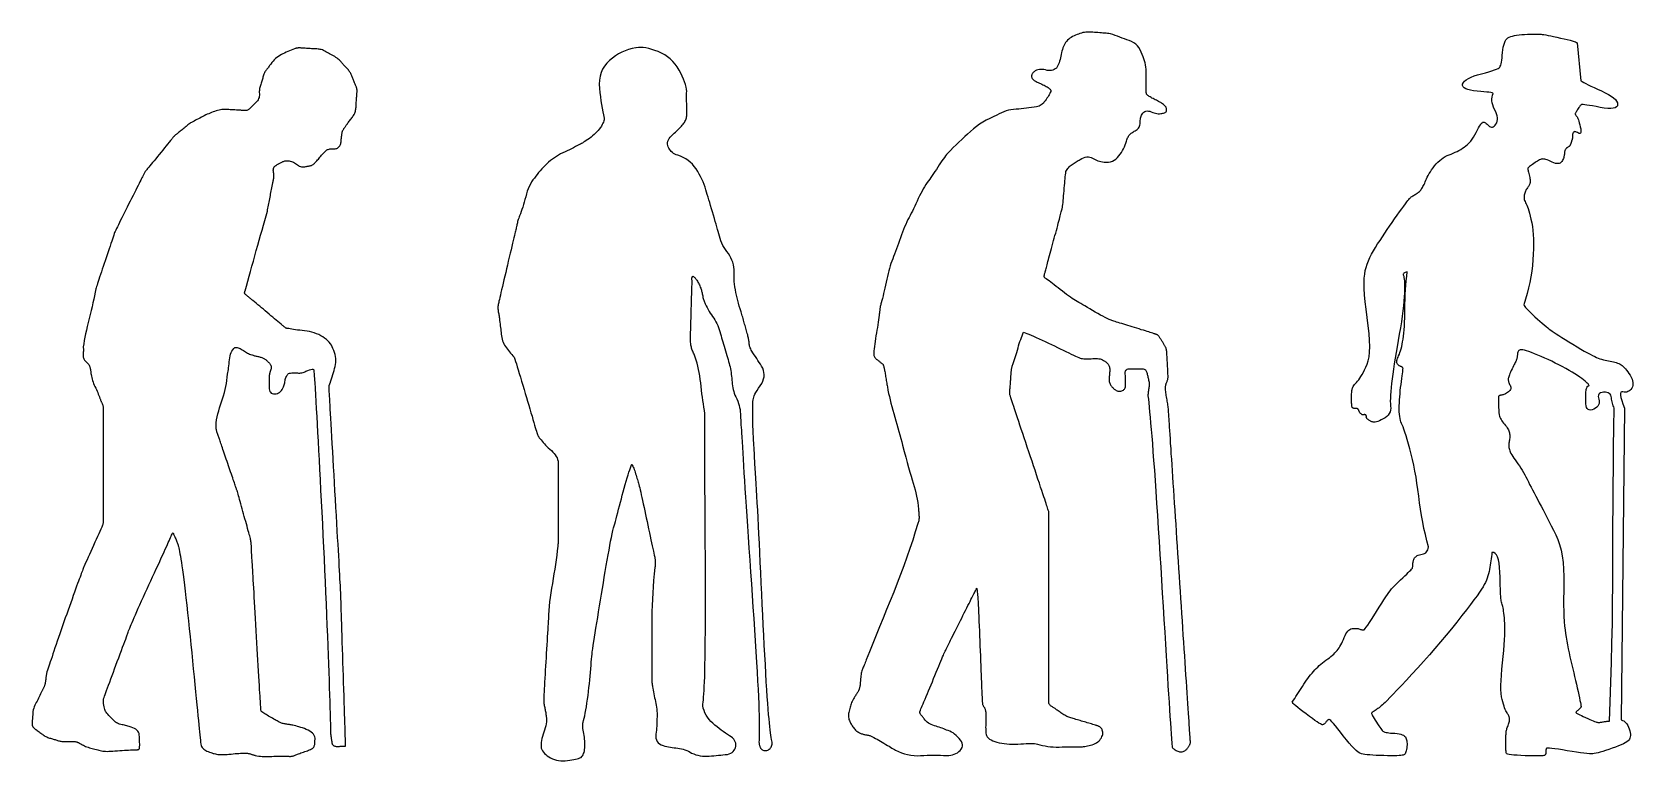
# Model space of a CAD drawing. Extents: x -1939 to 1679, y -719 to 928.
import ezdxf

# ---------------------------------------------------------------- set-up
doc = ezdxf.new("R2010")
doc.units = 0
doc.header["$LTSCALE"] = 20
doc.layers.add('_____1', color=7, linetype='CONTINUOUS')

msp = doc.modelspace()

# ---------------------------------------------------------------- linework, layer by layer
at = {"layer": '_____1', "color": 0, "linetype": 'CONTINUOUS', "flags": 128}
for points in [[(497.9, 923.9), (494.8, 924.2), (491.6, 924.5), (488.3, 924.8), (484.8, 925.1), (481.3, 925.4), (477.6, 925.8), (473.9, 926.1), (470, 926.3), (466.1, 926.6), (462.3, 926.9), (458.7, 927.1), (455.3, 927.3), (451.9, 927.4), (448.7, 927.5), (445.6, 927.6), (442.7, 927.6), (442.7, 927.6), (442.7, 927.6), (439.3, 926.9), (436, 926.2), (432.7, 925.3), (429.3, 924.2), (426, 923.1), (422.6, 921.8), (419.3, 920.4), (415.9, 918.9), (412.6, 917.2), (409.5, 915.4), (406.6, 913.4), (403.9, 911.2), (401.4, 908.9), (399.1, 906.4), (396.9, 903.7), (395, 900.8), (395, 900.8), (395, 900.8), (393.5, 897.9), (392, 894.8), (390.7, 891.6), (389.5, 888.2), (388.4, 884.7), (387.5, 881), (386.6, 877.2), (385.9, 873.2), (385.1, 869.3), (384.2, 865.5), (383.2, 861.8), (382, 858.4), (380.7, 855.1), (379.2, 851.9), (377.6, 848.9), (375.9, 846.1), (375.9, 846.1), (375.9, 846.1), (373.3, 844.2), (370.6, 842.7), (367.7, 841.6), (364.7, 840.9), (361.6, 840.5), (358.2, 840.6), (354.8, 841), (351.2, 841.9), (347.6, 842.7), (344.1, 843.2), (340.7, 843.3), (337.5, 843), (334.3, 842.3), (331.3, 841.2), (328.4, 839.8), (325.6, 837.9), (325.6, 837.9), (325.6, 837.9), (324.4, 837.1), (323.4, 836.2), (322.4, 835.2), (321.7, 834.1), (321, 833), (320.5, 831.8), (320.2, 830.5), (320, 829.1), (320, 827.8), (320.1, 826.5), (320.3, 825.2), (320.8, 824.1), (321.3, 822.9), (322.1, 821.9), (323, 820.9), (324, 820), (324, 820), (324, 820), (324.8, 819.2), (325.8, 818.4), (327.1, 817.5), (328.6, 816.6), (330.5, 815.6), (332.6, 814.6), (335, 813.5), (337.7, 812.3), (340.4, 811.1), (343.1, 809.9), (345.7, 808.6), (348.1, 807.4), (350.5, 806.1), (352.8, 804.8), (355, 803.5), (357.1, 802.1), (358.9, 800.8), (360.5, 799.6), (361.8, 798.3), (362.7, 797.2), (363.3, 796.1), (363.7, 795), (363.7, 794), (363.4, 793.1), (363.4, 793.1), (363.4, 793.1), (362.2, 790.8), (361, 788.4), (359.6, 786), (358, 783.4), (356.4, 780.8), (354.6, 778.1), (352.8, 775.2), (350.8, 772.4), (348.7, 769.6), (346.5, 767.1), (344.2, 764.9), (341.8, 763.1), (339.4, 761.5), (336.8, 760.3), (334.2, 759.4), (331.4, 758.8), (331.4, 758.8), (331.4, 758.8), (325.7, 757.8), (319.9, 756.9), (314.1, 756.1), (308.3, 755.4), (302.5, 754.8), (296.6, 754.2), (290.8, 753.7), (284.9, 753.4), (279, 752.9), (273.3, 752), (267.7, 750.8), (262.3, 749.3), (256.9, 747.4), (251.7, 745.2), (246.6, 742.6), (241.6, 739.7), (241.6, 739.7), (241.6, 739.7), (233.3, 736.3), (225.3, 732.5), (217.5, 728.4), (209.9, 723.9), (202.5, 719.2), (195.4, 714.2), (188.5, 708.8), (181.8, 703.1), (175.3, 697.2), (168.8, 691.3), (162.3, 685.2), (155.9, 679.1), (149.5, 672.9), (143.1, 666.6), (136.8, 660.2), (130.5, 653.7), (130.5, 653.7), (130.5, 653.7), (128, 650.9), (125.5, 647.8), (122.9, 644.3), (120.1, 640.6), (117.2, 636.5), (114.3, 632.2), (111.2, 627.5), (108, 622.5), (104.7, 617.4), (101.6, 612.6), (98.5, 607.9), (95.5, 603.5), (92.6, 599.2), (89.7, 595.1), (86.9, 591.3), (84.2, 587.6), (84.2, 587.6), (84.2, 587.6), (81.2, 583), (78.2, 578.3), (75.3, 573.3), (72.4, 568.2), (69.5, 562.8), (66.7, 557.3), (64, 551.6), (61.2, 545.7), (58.5, 539.7), (55.9, 534), (53.3, 528.5), (50.7, 523.2), (48.1, 518.1), (45.6, 513.2), (43.1, 508.5), (40.6, 504), (40.6, 504), (40.6, 504), (38.1, 498.6), (35.5, 493.1), (33, 487.4), (30.6, 481.6), (28.2, 475.6), (25.8, 469.4), (23.5, 463), (21.3, 456.5), (19.1, 450), (16.9, 443.7), (14.7, 437.6), (12.5, 431.7), (10.3, 426), (8.2, 420.4), (6.1, 415), (4, 409.9), (4, 409.9), (4, 409.9), (2.2, 404.7), (0.5, 399.4), (-1.2, 393.8), (-2.8, 388), (-4.3, 382), (-5.9, 375.7), (-7.4, 369.2), (-8.8, 362.5), (-10.2, 355.7), (-11.6, 349.3), (-13, 343.1), (-14.4, 337.1), (-15.8, 331.5), (-17.1, 326), (-18.4, 320.9), (-19.8, 316), (-19.8, 316), (-19.8, 316), (-20.4, 313.7), (-21, 311.7), (-21.4, 309.7), (-21.9, 307.9), (-22.2, 306.2), (-22.5, 304.6), (-22.7, 303.2), (-22.9, 301.9), (-23, 300.6), (-23.2, 299.2), (-23.3, 297.7), (-23.6, 296.1), (-23.8, 294.3), (-24.1, 292.5), (-24.4, 290.5), (-24.8, 288.4), (-24.8, 288.4), (-24.8, 288.4), (-25.4, 283.1), (-26, 277.7), (-26.8, 272), (-27.6, 266.3), (-28.5, 260.3), (-29.5, 254.2), (-30.5, 247.9), (-31.7, 241.4), (-32.8, 235), (-33.8, 228.8), (-34.6, 223), (-35.3, 217.4), (-35.8, 212.2), (-36.2, 207.2), (-36.5, 202.5), (-36.6, 198.1), (-36.6, 198.1), (-36.6, 198.1), (-36.2, 196.7), (-35.8, 195.3), (-35.1, 194), (-34.3, 192.7), (-33.4, 191.4), (-32.3, 190.2), (-31.1, 189), (-29.8, 187.9), (-28.4, 186.8), (-27, 185.7), (-25.6, 184.7), (-24.3, 183.6), (-22.9, 182.6), (-21.7, 181.6), (-20.4, 180.6), (-19.2, 179.7), (-19.2, 179.7), (-19.2, 179.7), (-18.2, 178.9), (-17.3, 178.1), (-16.5, 177.2), (-15.8, 176.4), (-15.2, 175.4), (-14.8, 174.5), (-14.4, 173.5), (-14.1, 172.4), (-13.8, 171.3), (-13.6, 170.2), (-13.3, 169.1), (-13.1, 168), (-12.9, 166.8), (-12.6, 165.7), (-12.4, 164.5), (-12.2, 163.2), (-12.2, 163.2), (-12.2, 163.2), (-11.8, 160.7), (-11.3, 158), (-10.9, 155.3), (-10.4, 152.5), (-9.9, 149.7), (-9.5, 146.8), (-9, 143.8), (-8.4, 140.7), (-7.9, 137.7), (-7.4, 134.7), (-6.9, 131.8), (-6.5, 129), (-6, 126.2), (-5.6, 123.6), (-5.1, 121), (-4.7, 118.5), (-4.7, 118.5), (-4.7, 118.5), (-3.2, 111.3), (-1.5, 104), (0.2, 96.6), (2.1, 89.1), (4.1, 81.4), (6.2, 73.6), (8.4, 65.7), (10.8, 57.6), (13.2, 49.5), (15.5, 41.5), (17.8, 33.5), (20, 25.5), (22.2, 17.6), (24.3, 9.7), (26.4, 1.9), (28.4, -5.9), (28.4, -5.9), (28.4, -5.9), (32, -19.8), (35.5, -32.7), (38.7, -44.8), (41.8, -56), (44.7, -66.3), (47.5, -75.7), (50.1, -84.2), (52.5, -91.8), (54.7, -99), (56.7, -106.2), (58.5, -113.5), (60, -120.7), (61.4, -127.9), (62.6, -135.2), (63.5, -142.5), (64.2, -149.8), (64.2, -149.8), (64.2, -149.8), (64.5, -152), (64.7, -154.2), (64.8, -156.3), (65, -158.4), (65.2, -160.5), (65.4, -162.6), (65.5, -164.6), (65.7, -166.6), (65.7, -168.6), (65.7, -170.6), (65.5, -172.6), (65.2, -174.6), (64.8, -176.6), (64.3, -178.6), (63.6, -180.6), (62.8, -182.6), (62.8, -182.6), (62.8, -182.6), (57.2, -201.3), (51.3, -220.2), (45, -239.3), (38.4, -258.5), (31.4, -278), (24, -297.6), (16.3, -317.4), (8.3, -337.4), (0.1, -357.4), (-7.9, -377.1), (-15.8, -396.7), (-23.7, -415.9), (-31.4, -435), (-38.9, -453.8), (-46.4, -472.3), (-53.7, -490.7), (-53.7, -490.7), (-53.7, -490.7), (-54.9, -493.8), (-56.1, -496.8), (-57.2, -499.6), (-58.3, -502.2), (-59.3, -504.7), (-60.3, -507.1), (-61.2, -509.3), (-62.1, -511.3), (-63, -513.4), (-63.7, -515.7), (-64.4, -518.1), (-64.9, -520.8), (-65.4, -523.6), (-65.8, -526.7), (-66.1, -529.9), (-66.3, -533.3), (-66.3, -533.3), (-66.3, -533.3), (-66.5, -534.9), (-66.7, -536.5), (-66.9, -538.1), (-67, -539.7), (-67.2, -541.3), (-67.3, -543), (-67.5, -544.6), (-67.6, -546.3), (-67.8, -547.9), (-68, -549.6), (-68.3, -551.2), (-68.7, -552.7), (-69.1, -554.2), (-69.5, -555.7), (-70, -557.2), (-70.6, -558.6), (-70.6, -558.6), (-70.6, -558.6), (-71.4, -560.2), (-72.2, -561.8), (-73, -563.4), (-73.9, -565), (-74.9, -566.6), (-75.9, -568.3), (-76.9, -569.9), (-78.1, -571.6), (-79.2, -573.3), (-80.3, -575), (-81.3, -576.6), (-82.3, -578.3), (-83.2, -579.9), (-84.1, -581.5), (-85, -583.1), (-85.8, -584.7), (-85.8, -584.7), (-85.8, -584.7), (-86.7, -587.1), (-87.5, -589.6), (-88.4, -592.2), (-89.2, -594.9), (-90.1, -597.6), (-90.9, -600.4), (-91.7, -603.3), (-92.5, -606.2), (-93.2, -609.1), (-93.7, -612), (-93.9, -614.8), (-94, -617.5), (-93.8, -620.1), (-93.4, -622.7), (-92.8, -625.2), (-91.9, -627.6), (-91.9, -627.6), (-91.9, -627.6), (-91, -629.6), (-90, -631.6), (-88.9, -633.6), (-87.8, -635.5), (-86.6, -637.5), (-85.3, -639.5), (-84, -641.5), (-82.6, -643.6), (-81.2, -645.5), (-79.7, -647.3), (-78.1, -649), (-76.4, -650.5), (-74.7, -651.9), (-72.9, -653.1), (-71.1, -654.2), (-69.2, -655.2), (-69.2, -655.2), (-69.2, -655.2), (-67.5, -656), (-65.9, -656.7), (-64.2, -657.4), (-62.5, -658), (-60.9, -658.5), (-59.1, -659), (-57.4, -659.3), (-55.7, -659.6), (-54, -659.9), (-52.3, -660.2), (-50.6, -660.6), (-48.9, -660.9), (-47.3, -661.3), (-45.7, -661.7), (-44.1, -662.2), (-42.5, -662.6), (-42.5, -662.6), (-42.5, -662.6), (-39.4, -664.3), (-36.2, -666), (-32.8, -667.9), (-29.3, -669.9), (-25.6, -672), (-21.8, -674.2), (-17.9, -676.5), (-13.8, -679), (-9.7, -681.4), (-5.9, -683.7), (-2.2, -685.8), (1.2, -687.9), (4.4, -689.7), (7.3, -691.5), (10.1, -693.1), (12.6, -694.5), (12.6, -694.5), (12.6, -694.5), (19.3, -697.7), (26, -700.5), (32.9, -702.8), (39.9, -704.6), (47.1, -705.9), (54.3, -706.7), (61.7, -707), (69.2, -706.8), (76.7, -706.5), (84.2, -706.2), (91.7, -706.1), (99.1, -706), (106.5, -706), (113.8, -706.1), (121.1, -706.3), (128.4, -706.6), (128.4, -706.6), (128.4, -706.6), (132.9, -706.5), (137.3, -706), (141.4, -705.2), (145.3, -703.9), (148.9, -702.3), (152.3, -700.2), (155.5, -697.8), (158.5, -695), (161, -691.9), (162.7, -688.8), (163.6, -685.5), (163.7, -682.2), (163, -678.7), (161.6, -675.2), (159.3, -671.6), (156.3, -667.9), (152.9, -664.3), (149.4, -661.1), (146, -658.2), (142.4, -655.7), (138.9, -653.6), (135.3, -651.8), (131.6, -650.4), (128, -649.4), (128, -649.4), (128, -649.4), (124.8, -647.9), (121.5, -646.6), (118.2, -645.2), (114.8, -644), (111.3, -642.7), (107.7, -641.5), (104, -640.4), (100.3, -639.3), (96.7, -638.1), (93.2, -636.7), (90, -635.1), (87, -633.3), (84.3, -631.2), (81.8, -628.9), (79.5, -626.4), (77.4, -623.7), (77.4, -623.7), (77.4, -623.7), (76.7, -622.7), (75.9, -621.8), (75.1, -620.8), (74.3, -619.7), (73.4, -618.7), (72.5, -617.7), (71.5, -616.6), (70.5, -615.6), (69.6, -614.5), (68.8, -613.4), (68.2, -612.2), (67.8, -611.1), (67.6, -609.9), (67.6, -608.7), (67.7, -607.5), (68, -606.3), (68, -606.3), (68, -606.3), (68.9, -604.1), (70, -601.4), (71.4, -598.2), (73, -594.4), (74.8, -590), (76.8, -585), (79.2, -579.4), (81.7, -573.3), (84.4, -566.9), (87.1, -560.3), (89.9, -553.6), (92.8, -546.8), (95.7, -539.9), (98.6, -532.9), (101.6, -525.7), (104.6, -518.5), (107.6, -511.4), (110.3, -504.9), (112.8, -498.9), (115.1, -493.4), (117.2, -488.4), (119, -484), (120.6, -480.1), (122, -476.8), (122, -476.8), (122, -476.8), (122.6, -475.6), (123.3, -474.2), (124, -472.5), (125, -470.6), (126, -468.5), (127.1, -466.1), (128.4, -463.5), (129.8, -460.7), (131.3, -457.5), (133, -454), (134.9, -450.2), (137, -446), (139.3, -441.4), (141.8, -436.4), (144.4, -431.1), (147.3, -425.4), (150.2, -419.5), (153.2, -413.7), (156.1, -407.8), (159, -402), (162, -396.2), (164.9, -390.3), (167.8, -384.5), (170.7, -378.7), (173.6, -373.1), (176.2, -367.8), (178.7, -362.9), (180.9, -358.4), (183, -354.3), (184.9, -350.5), (186.6, -347.1), (188.1, -344.1), (189.5, -341.4), (190.7, -338.9), (191.8, -336.7), (192.9, -334.7), (193.7, -332.9), (194.5, -331.3), (195.2, -330), (195.7, -328.9), (195.7, -328.9), (195.7, -328.9), (195.9, -329.2), (196.1, -329.9), (196.4, -331.1), (196.7, -332.8), (196.9, -334.9), (197.2, -337.5), (197.5, -340.7), (197.9, -344.2), (198.2, -348.5), (198.6, -353.6), (199, -359.7), (199.3, -366.6), (199.8, -374.4), (200.2, -383.1), (200.6, -392.7), (201.1, -403.1), (201.5, -414.1), (202, -425.1), (202.4, -436.2), (202.9, -447.4), (203.3, -458.7), (203.8, -470.1), (204.2, -481.5), (204.6, -493), (205, -504.2), (205.4, -514.6), (205.8, -524.2), (206.1, -533), (206.4, -541.1), (206.7, -548.3), (207, -554.8), (207.2, -560.5), (207.5, -565.6), (207.7, -570.1), (207.9, -574.2), (208.1, -577.7), (208.2, -580.8), (208.4, -583.4), (208.5, -585.4), (208.7, -587), (208.7, -587), (208.7, -587), (208.8, -588.5), (209.1, -589.8), (209.4, -591.2), (209.8, -592.4), (210.3, -593.6), (210.9, -594.7), (211.6, -595.8), (212.4, -596.8), (213.2, -597.8), (213.9, -599), (214.5, -600.3), (215, -601.7), (215.4, -603.2), (215.8, -604.8), (216.1, -606.6), (216.3, -608.5), (216.3, -608.5), (216.3, -608.5), (216.5, -611.6), (216.7, -614.8), (216.8, -618), (216.9, -621.4), (216.8, -624.8), (216.8, -628.3), (216.6, -631.9), (216.4, -635.6), (216.2, -639.2), (216.1, -642.8), (216.2, -646.2), (216.3, -649.5), (216.5, -652.7), (216.8, -655.8), (217.3, -658.8), (217.8, -661.7), (217.8, -661.7), (217.8, -661.7), (219.7, -664.4), (222.1, -667), (225, -669.4), (228.4, -671.5), (232.3, -673.4), (236.6, -675.1), (241.5, -676.6), (246.9, -677.9), (252.6, -678.9), (258.3, -679.8), (264.3, -680.4), (270.3, -680.8), (276.4, -681), (282.7, -681), (289, -680.8), (295.5, -680.4), (301.8, -679.9), (307.7, -679.6), (313.1, -679.5), (318.1, -679.4), (322.5, -679.6), (326.6, -679.8), (330.2, -680.3), (333.3, -680.8), (333.3, -680.8), (333.3, -680.8), (338.9, -682.5), (344.6, -683.9), (350.4, -685), (356.5, -686), (362.7, -686.7), (369, -687.1), (375.5, -687.4), (382.2, -687.4), (388.8, -687.3), (395.3, -687.2), (401.7, -687.2), (407.8, -687.1), (413.8, -687.1), (419.7, -687.2), (425.4, -687.2), (430.9, -687.3), (430.9, -687.3), (430.9, -687.3), (432.8, -687.2), (435, -686.9), (437.4, -686.6), (440.1, -686.1), (443.1, -685.6), (446.3, -684.9), (449.7, -684.1), (453.4, -683.3), (457.1, -682.3), (460.6, -681), (463.8, -679.6), (466.7, -677.9), (469.4, -676), (471.9, -673.9), (474.1, -671.6), (476, -669.1), (477.6, -666.5), (479, -663.9), (479.9, -661.3), (480.6, -658.8), (480.8, -656.3), (480.8, -653.9), (480.4, -651.5), (479.7, -649.1), (479.7, -649.1), (479.7, -649.1), (479.2, -647.8), (478.6, -646.7), (477.9, -645.7), (477.2, -644.7), (476.5, -643.9), (475.7, -643.1), (474.8, -642.5), (473.9, -641.9), (473, -641.4), (471.9, -640.9), (470.8, -640.4), (469.7, -639.9), (468.5, -639.5), (467.2, -639), (465.8, -638.5), (464.4, -638.1), (464.4, -638.1), (464.4, -638.1), (461.4, -637.1), (458.4, -636.2), (455.4, -635.3), (452.3, -634.4), (449.1, -633.4), (445.9, -632.5), (442.7, -631.5), (439.4, -630.6), (436.1, -629.6), (432.9, -628.7), (429.7, -627.7), (426.5, -626.8), (423.4, -625.8), (420.3, -624.9), (417.2, -623.9), (414.2, -623), (414.2, -623), (414.2, -623), (411.6, -622.5), (409, -621.8), (406.5, -621), (404.1, -620.2), (401.7, -619.2), (399.4, -618.2), (397.2, -617), (395.1, -615.8), (392.9, -614.5), (390.8, -613.1), (388.6, -611.7), (386.4, -610.3), (384.3, -608.8), (382.1, -607.2), (379.8, -605.7), (377.6, -604.1), (377.6, -604.1), (377.6, -604.1), (376.6, -603.2), (375.5, -602.3), (374.3, -601.4), (373.1, -600.5), (371.7, -599.6), (370.2, -598.7), (368.7, -597.8), (367.1, -596.9), (365.5, -596), (364.1, -595.1), (362.9, -594.1), (361.8, -593.2), (360.9, -592.2), (360.1, -591.2), (359.6, -590.1), (359.1, -589.1), (359.1, -589.1), (359.1, -589.1), (359.1, -587.1), (359.1, -584.5), (359.1, -581.3), (359.1, -577.5), (359.1, -573.1), (359.1, -568), (359.1, -562.3), (359.1, -555.9), (359.1, -548.7), (359.1, -540.3), (359.1, -530.8), (359.1, -520.2), (359.1, -508.4), (359.1, -495.5), (359.1, -481.4), (359.1, -466.2), (359.1, -450.4), (359.1, -434.3), (359.1, -417.9), (359.2, -401.4), (359.2, -384.6), (359.2, -367.6), (359.2, -350.4), (359.2, -333), (359.2, -315.8), (359.2, -299.6), (359.2, -284.2), (359.2, -269.6), (359.2, -255.9), (359.2, -243.1), (359.2, -231.2), (359.2, -220.1), (359.1, -209.7), (359.1, -200.1), (359.1, -191.1), (359.1, -182.8), (359.1, -175.2), (359.1, -168.3), (359.1, -162.1), (359, -156.6), (359, -156.6), (359, -156.6), (358.7, -155.5), (358.3, -154.1), (357.7, -152.3), (357, -150.1), (356.1, -147.5), (355.1, -144.5), (354, -141.1), (352.7, -137.3), (351.3, -132.9), (349.6, -127.8), (347.7, -122), (345.5, -115.5), (343.1, -108.3), (340.4, -100.3), (337.5, -91.6), (334.4, -82.2), (331.1, -72.4), (327.7, -62.4), (324.3, -52.2), (320.9, -42), (317.4, -31.6), (313.9, -21), (310.3, -10.3), (306.7, 0.5), (303.1, 11.1), (299.8, 21.1), (296.6, 30.7), (293.6, 39.6), (290.8, 48), (288.2, 55.9), (285.7, 63.2), (283.5, 70), (281.4, 76.2), (279.5, 82.1), (277.7, 87.5), (276.1, 92.5), (274.6, 97), (273.2, 101.1), (272, 104.8), (270.9, 108.1), (270.9, 108.1), (270.9, 108.1), (270.9, 110.5), (270.9, 113), (270.9, 115.5), (271, 118), (271.1, 120.6), (271.3, 123.3), (271.5, 125.9), (271.8, 128.7), (272, 131.4), (272.2, 134.1), (272.4, 136.8), (272.6, 139.4), (272.8, 142), (273, 144.6), (273.1, 147.2), (273.2, 149.7), (273.2, 149.7), (273.2, 149.7), (273.4, 151.7), (273.5, 153.6), (273.6, 155.4), (273.8, 157.2), (273.9, 158.9), (274, 160.5), (274.2, 162.1), (274.3, 163.6), (274.5, 165.1), (274.7, 166.6), (275, 168.2), (275.4, 169.8), (275.9, 171.5), (276.4, 173.2), (277, 175), (277.6, 176.8), (277.6, 176.8), (277.6, 176.8), (279.1, 181.1), (280.5, 185.4), (282, 189.9), (283.5, 194.5), (284.9, 199.2), (286.4, 204), (287.8, 208.9), (289.3, 213.9), (290.7, 218.9), (292.2, 223.8), (293.7, 228.5), (295.3, 233), (296.8, 237.4), (298.4, 241.7), (300, 245.8), (301.7, 249.7), (301.7, 249.7), (301.7, 249.7), (305.3, 248.4), (309.3, 246.8), (313.9, 245), (318.9, 242.8), (324.4, 240.4), (330.4, 237.8), (336.8, 234.8), (343.7, 231.6), (350.8, 228.3), (357.8, 225), (364.7, 221.7), (371.5, 218.5), (378.2, 215.3), (384.8, 212.1), (391.3, 209), (397.7, 205.9), (403.8, 202.9), (409.4, 200.3), (414.5, 197.9), (419.1, 195.8), (423.2, 194), (426.7, 192.5), (429.8, 191.2), (432.3, 190.2), (432.3, 190.2), (432.3, 190.2), (435.1, 189.8), (438.1, 189.5), (441.1, 189.3), (444.3, 189.2), (447.6, 189.2), (451, 189.4), (454.5, 189.6), (458.2, 189.9), (461.8, 190.2), (465.3, 190.2), (468.6, 190.1), (471.7, 189.7), (474.6, 189.1), (477.4, 188.3), (480, 187.3), (482.4, 186), (482.4, 186), (482.4, 186), (483.8, 185.2), (485.2, 184.3), (486.6, 183.3), (487.9, 182.3), (489.2, 181.2), (490.4, 179.9), (491.6, 178.7), (492.7, 177.3), (493.7, 175.9), (494.6, 174.3), (495.3, 172.6), (495.9, 170.9), (496.3, 169), (496.5, 167.1), (496.6, 165), (496.5, 162.8), (496.4, 160.6), (496.2, 158.3), (496.1, 156.1), (495.9, 153.8), (495.8, 151.6), (495.6, 149.3), (495.5, 147), (495.3, 144.7), (495.3, 142.5), (495.3, 140.3), (495.6, 138.2), (496, 136.2), (496.5, 134.3), (497.3, 132.5), (498.1, 130.8), (499.2, 129.2), (500.3, 127.7), (501.5, 126.2), (502.7, 124.9), (504, 123.6), (505.3, 122.4), (506.7, 121.2), (508.1, 120.2), (509.6, 119.2), (509.6, 119.2), (509.6, 119.2), (511.3, 118.1), (513, 117.3), (514.7, 116.7), (516.5, 116.3), (518.3, 116.1), (520.1, 116.2), (522, 116.5), (523.9, 117.1), (525.7, 117.8), (527.3, 118.7), (528.6, 119.8), (529.8, 121.1), (530.7, 122.5), (531.4, 124.1), (531.9, 125.9), (532.2, 127.9), (532.2, 127.9), (532.2, 127.9), (532.4, 131.6), (532.5, 135.2), (532.5, 138.6), (532.5, 142), (532.4, 145.3), (532.2, 148.5), (531.9, 151.6), (531.5, 154.6), (531.3, 157.4), (531.5, 159.8), (532, 161.9), (532.9, 163.6), (534.2, 164.9), (535.9, 165.9), (537.9, 166.5), (540.3, 166.8), (543, 166.8), (545.9, 166.9), (549, 166.9), (552.3, 166.9), (555.8, 166.8), (559.5, 166.8), (563.5, 166.7), (567.6, 166.6), (567.6, 166.6), (567.6, 166.6), (570, 166.7), (572.1, 166.5), (574, 166.1), (575.7, 165.4), (577.1, 164.5), (578.2, 163.3), (579.1, 161.8), (579.7, 160.1), (580.2, 158.2), (580.8, 156.3), (581.3, 154.3), (581.8, 152.3), (582.3, 150.3), (582.8, 148.2), (583.3, 146.1), (583.8, 143.9), (583.8, 143.9), (583.8, 143.9), (584.5, 141.5), (585, 139.1), (585.3, 136.7), (585.6, 134.3), (585.6, 131.9), (585.6, 129.4), (585.3, 127), (585, 124.6), (584.6, 122.2), (584.2, 119.9), (583.9, 117.5), (583.6, 115.2), (583.4, 112.9), (583.2, 110.7), (583, 108.4), (582.9, 106.2), (582.9, 106.2), (582.9, 106.2), (583.8, 98.6), (584.7, 89.9), (585.7, 80.2), (586.7, 69.3), (587.8, 57.3), (589, 44.2), (590.2, 30), (591.5, 14.7), (592.9, -1.9), (594.3, -20.3), (595.8, -40.2), (597.4, -61.8), (599, -85.1), (600.7, -110), (602.5, -136.6), (604.3, -164.8), (606.2, -193.8), (608.1, -223), (609.9, -252.2), (611.7, -281.5), (613.6, -310.8), (615.4, -340.2), (617.2, -369.7), (618.9, -399.3), (620.7, -428.1), (622.3, -455.4), (623.9, -481.1), (625.4, -505.3), (626.8, -527.9), (628.1, -548.9), (629.3, -568.4), (630.5, -586.3), (631.6, -602.9), (632.6, -618.3), (633.5, -632.7), (634.4, -645.9), (635.2, -658), (636, -669), (636.7, -678.8), (637.4, -687.6), (637.4, -687.6), (637.4, -687.6), (638.5, -689), (639.8, -690.4), (641.2, -691.7), (642.8, -692.9), (644.5, -694), (646.3, -695.1), (648.3, -696), (650.3, -696.9), (652.5, -697.6), (654.5, -698.1), (656.6, -698.3), (658.6, -698.3), (660.5, -698), (662.5, -697.5), (664.3, -696.8), (666.2, -695.7), (666.2, -695.7), (666.2, -695.7), (667.6, -694.7), (668.9, -693.6), (670.1, -692.5), (671.2, -691.4), (672.3, -690.2), (673.2, -689.1), (674.1, -688), (674.8, -686.8), (675.5, -685.7), (676.1, -684.5), (676.7, -683.4), (677.3, -682.4), (677.8, -681.3), (678.2, -680.3), (678.6, -679.3), (678.9, -678.3), (678.9, -678.3), (678.9, -678.3), (678.9, -677.4), (678.8, -676.1), (678.7, -674.4), (678.5, -672.3), (678.4, -669.8), (678.2, -666.9), (678, -663.7), (677.7, -660), (677.4, -655.6), (677.1, -650.4), (676.7, -644.3), (676.2, -637.3), (675.7, -629.3), (675.1, -620.5), (674.5, -610.8), (673.8, -600.2), (673, -588.9), (672.2, -577.1), (671.4, -564.9), (670.6, -552.1), (669.7, -538.9), (668.8, -525.1), (667.9, -510.9), (666.9, -496.2), (665.9, -481.2), (664.9, -465.9), (663.9, -450.3), (662.8, -434.5), (661.7, -418.5), (660.7, -402.2), (659.6, -385.7), (658.5, -368.9), (657.4, -352), (656.2, -335.1), (655.1, -318.2), (654, -301.3), (652.9, -284.4), (651.8, -267.5), (650.7, -250.6), (649.5, -233.7), (648.4, -216.9), (647.3, -200.4), (646.3, -184.1), (645.2, -168.1), (644.1, -152.2), (643.1, -136.7), (642.1, -121.3), (641.1, -106.3), (640.1, -91.5), (639.2, -77.3), (638.3, -63.5), (637.4, -50.3), (636.6, -37.5), (635.7, -25.2), (635, -13.4), (634.2, -2), (633.5, 8.6), (632.9, 18.4), (632.3, 27.2), (631.8, 35.2), (631.3, 42.3), (630.9, 48.4), (630.5, 53.7), (630.2, 58.1), (630, 61.8), (629.8, 65.1), (629.6, 68.1), (629.4, 70.6), (629.3, 72.7), (629.2, 74.5), (629.1, 75.8), (629, 76.7), (629, 76.7), (629, 76.7), (628.7, 79.3), (628.3, 82), (627.9, 84.8), (627.5, 87.7), (627, 90.6), (626.5, 93.7), (626, 96.9), (625.4, 100.1), (624.9, 103.4), (624.4, 106.6), (623.9, 109.7), (623.5, 112.7), (623.2, 115.7), (622.9, 118.6), (622.6, 121.5), (622.5, 124.2), (622.5, 124.2), (622.5, 124.2), (622.5, 126), (622.7, 127.8), (623, 129.4), (623.3, 131), (623.7, 132.6), (624.2, 134.1), (624.8, 135.5), (625.5, 136.9), (626.1, 138.2), (626.7, 139.6), (627.2, 141), (627.6, 142.5), (628, 144), (628.2, 145.5), (628.3, 147.1), (628.4, 148.7), (628.4, 148.7), (628.4, 148.7), (628.3, 151.9), (628.2, 155.1), (628.1, 158.3), (628, 161.5), (627.8, 164.8), (627.7, 168.1), (627.4, 171.5), (627.2, 174.8), (627, 178.2), (626.8, 181.6), (626.6, 184.9), (626.4, 188.1), (626.2, 191.4), (626, 194.6), (625.9, 197.7), (625.7, 200.8), (625.7, 200.8), (625.7, 200.8), (625.6, 202.1), (625.6, 203.3), (625.5, 204.5), (625.4, 205.6), (625.3, 206.6), (625.2, 207.5), (625.1, 208.4), (625, 209.2), (624.8, 210), (624.6, 210.8), (624.4, 211.6), (624.2, 212.5), (623.9, 213.3), (623.5, 214.1), (623.1, 215), (622.7, 215.9), (622.7, 215.9), (622.7, 215.9), (622, 217.2), (621.2, 218.6), (620.4, 219.9), (619.6, 221.3), (618.8, 222.7), (618, 224.1), (617.1, 225.5), (616.2, 227), (615.3, 228.4), (614.4, 229.9), (613.5, 231.3), (612.6, 232.7), (611.7, 234), (610.8, 235.4), (610, 236.7), (609.1, 238), (609.1, 238), (609.1, 238), (608.3, 239.2), (607.5, 240.3), (606.7, 241.2), (605.9, 242), (605.2, 242.7), (604.4, 243.3), (603.7, 243.8), (603.1, 244.1), (602.3, 244.4), (601.5, 244.7), (600.5, 245), (599.4, 245.4), (598.2, 245.8), (596.9, 246.2), (595.5, 246.7), (593.9, 247.2), (593.9, 247.2), (593.9, 247.2), (591.2, 248.1), (588.2, 249), (584.8, 250.1), (581.1, 251.2), (577, 252.5), (572.6, 253.9), (567.8, 255.3), (562.7, 256.9), (557.5, 258.5), (552.4, 260.1), (547.4, 261.7), (542.4, 263.2), (537.6, 264.7), (532.9, 266.1), (528.2, 267.6), (523.7, 269), (519.4, 270.3), (515.5, 271.5), (512, 272.6), (508.8, 273.6), (506, 274.4), (503.6, 275.2), (501.5, 275.8), (499.8, 276.4), (499.8, 276.4), (499.8, 276.4), (495.5, 278.3), (490.8, 280.4), (486, 282.8), (480.9, 285.5), (475.5, 288.4), (469.8, 291.5), (464, 294.9), (457.8, 298.6), (451.8, 302.2), (446, 305.6), (440.6, 308.8), (435.6, 311.7), (430.9, 314.4), (426.6, 316.8), (422.6, 319), (419, 320.9), (419, 320.9), (419, 320.9), (415.4, 323.3), (411.6, 325.9), (407.6, 328.7), (403.4, 331.7), (399.1, 334.9), (394.5, 338.3), (389.8, 341.9), (384.9, 345.7), (380, 349.5), (375.4, 353.1), (371.1, 356.5), (366.9, 359.7), (363.1, 362.6), (359.5, 365.4), (356.1, 367.9), (353, 370.2), (353, 370.2), (353, 370.2), (351.9, 371.1), (351, 371.9), (350.1, 372.6), (349.5, 373.3), (349, 374), (348.6, 374.5), (348.4, 375), (348.4, 375.5), (348.4, 375.9), (348.5, 376.6), (348.6, 377.3), (348.8, 378.1), (349, 379.1), (349.2, 380.2), (349.5, 381.5), (349.9, 382.8), (349.9, 382.8), (349.9, 382.8), (350.3, 384.4), (350.8, 386.3), (351.3, 388.3), (351.9, 390.6), (352.6, 393.2), (353.3, 395.9), (354.1, 398.9), (355, 402.1), (355.9, 405.6), (357, 409.4), (358.1, 413.5), (359.3, 417.9), (360.6, 422.7), (361.9, 427.8), (363.4, 433.2), (365, 438.9), (366.6, 444.7), (368.1, 450.6), (369.7, 456.4), (371.3, 462.1), (372.8, 467.9), (374.4, 473.6), (375.9, 479.3), (377.4, 484.9), (378.9, 490.4), (380.3, 495.5), (381.5, 500.3), (382.7, 504.7), (383.8, 508.7), (384.7, 512.4), (385.6, 515.7), (386.3, 518.7), (387, 521.4), (387.7, 523.9), (388.2, 526.1), (388.7, 528.2), (389.2, 530), (389.5, 531.6), (389.9, 532.9), (390.1, 534.1), (390.1, 534.1), (390.1, 534.1), (390.5, 538.2), (391, 542.6), (391.4, 547.3), (391.9, 552.3), (392.4, 557.5), (392.8, 562.9), (393.3, 568.6), (393.8, 574.6), (394.3, 580.6), (394.8, 586.2), (395.3, 591.4), (395.7, 596.3), (396.2, 600.9), (396.7, 605.1), (397.1, 609), (397.6, 612.5), (397.6, 612.5), (397.6, 612.5), (398.7, 614.8), (400, 617), (401.5, 619.2), (403.1, 621.2), (405, 623.1), (406.9, 625), (409.1, 626.8), (411.4, 628.5), (413.7, 630.1), (416.1, 631.6), (418.4, 633.1), (420.7, 634.5), (423, 635.9), (425.3, 637.2), (427.5, 638.4), (429.7, 639.6), (429.7, 639.6), (429.7, 639.6), (433.8, 641.9), (437.6, 643.7), (441.4, 644.9), (444.9, 645.6), (448.3, 645.7), (451.5, 645.3), (454.5, 644.3), (457.4, 642.9), (460.3, 641.2), (463.3, 639.6), (466.4, 638.2), (469.7, 637), (473.1, 635.9), (476.6, 634.9), (480.3, 634.1), (484.1, 633.5), (484.1, 633.5), (484.1, 633.5), (489.2, 633.3), (494, 633.7), (498.5, 634.6), (502.8, 636.1), (506.8, 638.1), (510.6, 640.8), (514.1, 643.9), (517.3, 647.7), (520.3, 651.7), (523, 655.8), (525.5, 660), (527.8, 664.1), (529.8, 668.3), (531.6, 672.6), (533.1, 676.9), (534.4, 681.2), (534.4, 681.2), (534.4, 681.2), (535.1, 683.8), (536, 686.2), (536.9, 688.4), (537.9, 690.5), (538.9, 692.3), (540, 693.9), (541.2, 695.4), (542.5, 696.6), (543.8, 697.8), (545.3, 698.9), (546.8, 700.1), (548.5, 701.2), (550.2, 702.4), (552.1, 703.5), (554, 704.6), (556.1, 705.8), (556.1, 705.8), (556.1, 705.8), (558.2, 707.3), (560.1, 709), (561.7, 710.8), (563, 712.9), (563.9, 715), (564.7, 717.4), (565.1, 719.9), (565.2, 722.6), (565.2, 725.3), (565.4, 728), (565.8, 730.5), (566.3, 733), (567, 735.4), (567.8, 737.8), (568.7, 740), (569.9, 742.2), (569.9, 742.2), (569.9, 742.2), (571.7, 744.7), (573.7, 746.6), (575.9, 748), (578.4, 748.9), (581.1, 749.3), (584, 749.1), (587.1, 748.5), (590.5, 747.2), (593.9, 745.9), (597.2, 744.8), (600.3, 744), (603.3, 743.5), (606.2, 743.2), (609, 743.2), (611.7, 743.4), (614.2, 743.9), (614.2, 743.9), (614.2, 743.9), (616.4, 744), (618.4, 744.3), (620.1, 744.8), (621.6, 745.5), (622.8, 746.5), (623.8, 747.6), (624.5, 748.9), (625, 750.4), (625.2, 752), (625.2, 753.6), (624.9, 755.1), (624.4, 756.6), (623.7, 758), (622.7, 759.5), (621.4, 760.8), (619.9, 762.2), (619.9, 762.2), (619.9, 762.2), (618, 763.8), (616, 765.3), (613.9, 766.7), (611.7, 768.1), (609.4, 769.5), (607, 770.9), (604.5, 772.2), (601.9, 773.4), (599.3, 774.7), (596.8, 775.9), (594.4, 777.2), (592, 778.4), (589.8, 779.7), (587.7, 781), (585.7, 782.2), (583.8, 783.5), (583.8, 783.5), (583.8, 783.5), (582.8, 784.3), (581.9, 785), (581.2, 785.8), (580.5, 786.5), (580, 787.3), (579.6, 788.1), (579.4, 788.9), (579.3, 789.8), (579.2, 790.6), (579.1, 791.6), (579.1, 792.7), (579, 793.8), (578.9, 795.1), (578.9, 796.4), (578.9, 797.8), (578.8, 799.4), (578.8, 799.4), (578.8, 799.4), (578.8, 804.4), (578.7, 809.4), (578.7, 814.5), (578.7, 819.4), (578.7, 824.4), (578.7, 829.3), (578.7, 834.2), (578.7, 839), (578.6, 843.8), (578.2, 848.6), (577.5, 853.4), (576.5, 858.1), (575.2, 862.7), (573.6, 867.4), (571.8, 871.9), (569.6, 876.5), (569.6, 876.5), (569.6, 876.5), (567.7, 882.3), (565.3, 887.6), (562.5, 892.3), (559.1, 896.6), (555.3, 900.3), (550.9, 903.5), (546.1, 906.1), (540.8, 908.3), (535.3, 910.2), (529.8, 912.1), (524.5, 914), (519.1, 916), (513.8, 917.9), (508.6, 919.8), (503.5, 921.8), (498.4, 923.7), (498.4, 923.7), (497.9, 923.9), (497.9, 923.9), (497.9, 923.9)], [(908.9, -585.9), (911.7, -581.8), (914.5, -577.5), (917.3, -573.2), (920.2, -568.8), (923.1, -564.3), (926.1, -559.8), (929, -555.1), (932, -550.4), (935, -545.7), (938.1, -541.2), (941.2, -536.7), (944.3, -532.5), (947.4, -528.3), (950.6, -524.3), (953.8, -520.4), (957, -516.6), (957, -516.6), (960, -513.3), (963.2, -510), (966.5, -506.8), (969.9, -503.6), (973.5, -500.5), (977.2, -497.5), (981.1, -494.5), (985.1, -491.5), (989.1, -488.6), (992.8, -485.8), (996.3, -482.9), (999.6, -480.1), (1002.6, -477.4), (1005.4, -474.6), (1008, -471.9), (1010.3, -469.2), (1012.6, -466.3), (1014.7, -463.3), (1016.8, -460), (1018.9, -456.5), (1020.9, -452.7), (1022.8, -448.7), (1024.7, -444.5), (1026.6, -440), (1028.5, -435.7), (1030.4, -431.9), (1032.5, -428.6), (1034.6, -425.8), (1036.8, -423.6), (1039.2, -421.9), (1041.6, -420.7), (1044.1, -420), (1046.6, -419.7), (1049, -419.5), (1051.3, -419.4), (1053.6, -419.5), (1055.7, -419.7), (1057.7, -420), (1059.7, -420.4), (1061.5, -421), (1063.2, -421.6), (1064.8, -422), (1066.2, -422.4), (1067.5, -422.7), (1068.6, -422.9), (1069.6, -423), (1070.5, -423), (1071.2, -422.9), (1072.2, -422.1), (1073.9, -420), (1076.3, -416.7), (1079.5, -412.2), (1083.4, -406.3), (1088.1, -399.2), (1093.5, -390.9), (1099.6, -381.3), (1105.7, -371.5), (1111.3, -362.8), (1116.2, -355.2), (1120.5, -348.5), (1124.3, -342.9), (1127.4, -338.4), (1129.9, -334.9), (1131.7, -332.4), (1133.5, -330.2), (1135.8, -327.7), (1138.5, -324.9), (1141.6, -321.7), (1145.2, -318.1), (1149.2, -314.2), (1153.7, -309.9), (1158.6, -305.3), (1163.4, -300.8), (1167.7, -296.8), (1171.3, -293.3), (1174.3, -290.3), (1176.8, -287.8), (1178.6, -285.9), (1179.8, -284.4), (1180.4, -283.5), (1180.7, -282.8), (1180.9, -281.9), (1181.1, -280.9), (1181.3, -279.7), (1181.5, -278.5), (1181.6, -277), (1181.7, -275.4), (1181.7, -273.7), (1181.8, -271.9), (1182, -270.2), (1182.3, -268.5), (1182.7, -266.8), (1183.2, -265.1), (1183.8, -263.5), (1184.6, -261.9), (1185.5, -260.3), (1186.5, -258.8), (1187.9, -257.5), (1189.6, -256.2), (1191.5, -255.1), (1193.8, -254.2), (1196.3, -253.3), (1199.2, -252.6), (1202.3, -252), (1205.5, -251.3), (1208.2, -250.2), (1210.6, -248.7), (1212.6, -246.8), (1214.2, -244.6), (1215.5, -242), (1216.4, -238.9), (1216.9, -235.5), (1216.9, -235.5), (1213.3, -221.7), (1209.9, -207.7), (1206.7, -193.6), (1203.8, -179.3), (1201.2, -164.8), (1198.8, -150.2), (1196.7, -135.5), (1194.8, -120.6), (1192.9, -105.8), (1190.9, -91.5), (1188.7, -77.5), (1186.3, -64), (1183.7, -50.9), (1180.9, -38.3), (1177.9, -26), (1174.8, -14.2), (1171.7, -3.1), (1168.7, 6.9), (1166.1, 15.7), (1163.6, 23.5), (1161.4, 30.2), (1159.3, 35.8), (1157.5, 40.3), (1156, 43.7), (1154.6, 46.8), (1153.5, 50.4), (1152.5, 54.5), (1151.8, 59.2), (1151.3, 64.3), (1150.9, 70), (1150.8, 76.2), (1150.9, 82.9), (1151.1, 89.8), (1151.5, 96.8), (1151.9, 103.8), (1152.5, 110.7), (1153.1, 117.7), (1153.9, 124.6), (1154.8, 131.6), (1155.7, 138.5), (1156.7, 145.1), (1157.5, 150.9), (1158.2, 155.8), (1158.7, 160), (1159, 163.4), (1159.2, 165.9), (1159.3, 167.7), (1159.2, 168.7), (1158.9, 169.2), (1158.6, 169.7), (1158.1, 170.2), (1157.5, 170.7), (1156.8, 171.2), (1155.9, 171.6), (1155, 172), (1153.9, 172.3), (1152.7, 172.8), (1151.6, 173.3), (1150.6, 173.9), (1149.6, 174.7), (1148.7, 175.5), (1147.8, 176.5), (1146.9, 177.6), (1146.2, 178.8), (1145.5, 180.2), (1145.2, 181.8), (1145.2, 183.7), (1145.4, 185.8), (1146, 188.1), (1146.8, 190.7), (1148, 193.5), (1149.4, 196.5), (1151, 199.9), (1152.4, 203.6), (1153.8, 207.7), (1155.1, 212.2), (1156.3, 217.1), (1157.5, 222.3), (1158.5, 227.9), (1159.5, 233.9), (1160.4, 240.4), (1161.1, 247.5), (1161.8, 255.2), (1162.3, 263.4), (1162.8, 272.3), (1163.1, 281.7), (1163.3, 291.7), (1163.4, 302.3), (1163.6, 313.1), (1163.8, 323.8), (1164.3, 334.5), (1164.9, 345), (1165.6, 355.5), (1166.5, 365.8), (1167.6, 376.1), (1168.8, 386.3), (1168.8, 386.3), (1166.2, 385.5), (1164, 384.6), (1162.3, 383.6), (1161, 382.6), (1160.2, 381.5), (1159.8, 380.3), (1159.9, 379), (1160.3, 377.6), (1161, 375.8), (1161.5, 373), (1161.9, 369.4), (1162.3, 364.9), (1162.5, 359.5), (1162.5, 353.2), (1162.5, 346), (1162.4, 338), (1162, 329.1), (1161.4, 319.4), (1160.4, 309), (1159.1, 297.8), (1157.5, 285.8), (1155.6, 273), (1153.4, 259.5), (1150.8, 245.2), (1148.2, 230.8), (1145.8, 216.9), (1143.5, 203.5), (1141.4, 190.6), (1139.4, 178.3), (1137.6, 166.4), (1136, 155.1), (1134.5, 144.2), (1133.3, 134), (1132.2, 124.5), (1131.5, 115.7), (1130.9, 107.6), (1130.7, 100.2), (1130.6, 93.6), (1130.8, 87.7), (1131.2, 82.5), (1131.5, 77.8), (1131.1, 73.4), (1130, 69.4), (1128.2, 65.6), (1125.8, 62.1), (1122.8, 59), (1119, 56.2), (1114.6, 53.6), (1110.1, 51.5), (1106, 49.6), (1102.3, 48.2), (1099.1, 47.2), (1096.2, 46.5), (1093.7, 46.2), (1091.7, 46.3), (1090, 46.8), (1088.6, 47.4), (1087.3, 48.1), (1085.9, 48.8), (1084.7, 49.5), (1083.5, 50.2), (1082.3, 50.9), (1081.2, 51.7), (1080.2, 52.4), (1079.2, 53.1), (1078.4, 53.9), (1077.7, 54.6), (1077.2, 55.4), (1076.8, 56.1), (1076.5, 56.9), (1076.4, 57.6), (1076.4, 58.4), (1076.5, 59.1), (1076.5, 59.7), (1076.4, 60.4), (1076.3, 60.9), (1076.1, 61.4), (1075.8, 61.9), (1075.5, 62.3), (1075.1, 62.7), (1074.6, 63), (1074.1, 63.2), (1073.6, 63.3), (1073, 63.4), (1072.4, 63.4), (1071.8, 63.4), (1071.2, 63.3), (1070.5, 63.1), (1069.8, 62.9), (1069.1, 62.8), (1068.4, 62.9), (1067.7, 63), (1066.9, 63.3), (1066.2, 63.7), (1065.4, 64.2), (1064.6, 64.9), (1063.8, 65.6), (1063.1, 66.3), (1062.4, 67), (1061.8, 67.8), (1061.3, 68.6), (1060.8, 69.4), (1060.5, 70.3), (1060.1, 71.1), (1059.8, 72), (1059.5, 72.8), (1059.2, 73.5), (1058.8, 74.2), (1058.5, 74.8), (1058.1, 75.3), (1057.7, 75.8), (1057.4, 76.2), (1056.9, 76.5), (1056.4, 76.8), (1055.7, 77), (1054.9, 77.2), (1054, 77.4), (1053.1, 77.4), (1052, 77.5), (1050.7, 77.4), (1049.5, 77.4), (1048.5, 77.5), (1047.5, 77.8), (1046.6, 78.1), (1045.9, 78.5), (1045.3, 79), (1044.7, 79.7), (1044.3, 80.5), (1044, 81.5), (1043.7, 82.9), (1043.5, 84.7), (1043.3, 86.9), (1043.1, 89.5), (1043, 92.5), (1043, 96), (1042.9, 99.8), (1042.9, 103.7), (1043, 107.2), (1043.1, 110.4), (1043.3, 113.4), (1043.5, 116), (1043.8, 118.2), (1044.1, 120.2), (1044.5, 121.8), (1045.1, 123.4), (1045.9, 125.1), (1047, 127), (1048.4, 129.1), (1050, 131.3), (1051.9, 133.6), (1054, 136.2), (1056.5, 138.9), (1059.1, 141.9), (1061.7, 145.4), (1064.3, 149.5), (1067, 154), (1069.8, 159.1), (1072.6, 164.6), (1075.4, 170.7), (1078.2, 177.2), (1080.8, 184.9), (1082.6, 194.1), (1083.7, 204.8), (1084, 217.2), (1083.7, 231.2), (1082.7, 246.7), (1080.9, 263.8), (1078.4, 282.5), (1075.9, 301.3), (1073.9, 318.4), (1072.5, 334.1), (1071.7, 348.1), (1071.4, 360.6), (1071.8, 371.6), (1072.7, 381), (1074.1, 388.8), (1076.1, 395.9), (1078.5, 403.1), (1081.3, 410.5), (1084.6, 418), (1088.3, 425.5), (1092.4, 433.3), (1097, 441.1), (1102, 449), (1107.3, 457), (1112.6, 465.1), (1118, 473.1), (1123.5, 481.2), (1129, 489.3), (1134.6, 497.4), (1140.3, 505.5), (1146.1, 513.7), (1151.6, 521.4), (1156.6, 528.3), (1160.9, 534.3), (1164.7, 539.4), (1167.9, 543.7), (1170.5, 547.1), (1172.5, 549.6), (1173.9, 551.3), (1175.1, 552.5), (1176.5, 553.7), (1177.9, 555), (1179.5, 556.2), (1181.2, 557.4), (1183, 558.6), (1184.9, 559.8), (1187, 560.9), (1189, 562.1), (1191, 563.4), (1192.8, 564.7), (1194.6, 566.1), (1196.2, 567.6), (1197.8, 569.1), (1199.2, 570.7), (1200.5, 572.4), (1201.8, 574.2), (1203.1, 576.2), (1204.4, 578.4), (1205.7, 580.9), (1207, 583.5), (1208.3, 586.4), (1209.6, 589.5), (1210.9, 592.8), (1212.4, 596.3), (1214.1, 600), (1216.2, 603.8), (1218.5, 607.8), (1221.1, 611.9), (1224, 616.1), (1227.2, 620.6), (1230.7, 625.1), (1234.4, 629.6), (1238.2, 633.7), (1242.2, 637.4), (1246.2, 640.7), (1250.4, 643.7), (1254.7, 646.3), (1259.1, 648.5), (1263.6, 650.4), (1268.1, 652.1), (1272.6, 653.9), (1277, 655.9), (1281.3, 658), (1285.5, 660.2), (1289.6, 662.5), (1293.7, 665), (1297.7, 667.6), (1301.5, 670.4), (1305.2, 673.6), (1308.8, 677.2), (1312.3, 681.2), (1315.6, 685.6), (1318.8, 690.3), (1321.8, 695.5), (1324.7, 701), (1327.4, 706.4), (1329.9, 711), (1332.2, 715), (1334.3, 718.2), (1336.1, 720.8), (1337.8, 722.6), (1339.2, 723.7), (1340.4, 724.1), (1341.6, 724), (1342.9, 723.7), (1344.3, 723.1), (1345.8, 722.2), (1347.5, 721.1), (1349.2, 719.7), (1351.1, 718), (1353.1, 716.1), (1355.1, 714.4), (1357.2, 713.2), (1359.2, 712.8), (1361.2, 712.9), (1363.2, 713.7), (1365.2, 715), (1367.3, 717.1), (1369.2, 719.7), (1371, 722.8), (1372.1, 726.2), (1372.6, 729.9), (1372.5, 733.9), (1371.9, 738.1), (1370.6, 742.7), (1368.8, 747.5), (1366.4, 752.7), (1364, 757.8), (1362.1, 762.8), (1360.9, 767.6), (1360.2, 772.2), (1360.1, 776.6), (1360.5, 780.8), (1361.6, 784.8), (1363.2, 788.6), (1363.2, 788.6), (1362.4, 789.4), (1360.5, 790.1), (1357.5, 790.8), (1353.5, 791.5), (1348.4, 792.1), (1342.3, 792.8), (1335, 793.4), (1326.7, 794.1), (1318.5, 794.9), (1311.5, 796), (1305.6, 797.5), (1300.9, 799.3), (1297.4, 801.4), (1295, 803.9), (1293.9, 806.7), (1293.9, 809.8), (1293.9, 809.8), (1295.7, 813.3), (1298.5, 816.6), (1302.3, 819.8), (1307.1, 822.9), (1313, 825.7), (1319.8, 828.5), (1327.7, 831), (1336.6, 833.4), (1345.5, 835.7), (1353.3, 837.9), (1360.1, 839.9), (1365.8, 841.9), (1370.5, 843.7), (1374.1, 845.4), (1376.7, 847.1), (1378.2, 848.6), (1379.1, 850.3), (1380, 852.8), (1380.9, 855.8), (1381.6, 859.6), (1382.4, 864), (1383, 869), (1383.6, 874.7), (1384.2, 881.1), (1384.8, 887.5), (1385.7, 893.2), (1386.8, 898.3), (1388.3, 902.8), (1389.9, 906.7), (1391.8, 909.9), (1394, 912.5), (1396.5, 914.4), (1399.3, 916), (1402.7, 917.4), (1406.6, 918.6), (1411, 919.7), (1416, 920.5), (1421.5, 921.3), (1427.6, 921.8), (1434.2, 922.2), (1440.8, 922.5), (1446.9, 922.7), (1452.3, 922.8), (1457.2, 922.9), (1461.6, 922.9), (1465.4, 922.9), (1468.7, 922.8), (1471.3, 922.6), (1474.1, 922.3), (1477.7, 921.8), (1482, 921.1), (1487.2, 920.1), (1493, 919), (1499.7, 917.6), (1507.1, 916), (1515.3, 914.1), (1523.4, 912.3), (1530.6, 910.5), (1536.7, 909), (1541.9, 907.5), (1546.1, 906.2), (1549.3, 905.1), (1551.6, 904), (1552.8, 903.2), (1552.8, 903.2), (1561.5, 817.5), (1564.3, 815.7), (1567.9, 813.6), (1572.3, 811.1), (1577.7, 808.4), (1583.8, 805.4), (1590.9, 802.1), (1598.8, 798.5), (1607.5, 794.6), (1616.1, 790.6), (1623.6, 786.6), (1629.9, 782.7), (1635, 778.9), (1639.1, 775.1), (1642, 771.4), (1643.7, 767.7), (1644.3, 764.1), (1643.7, 760.9), (1641.9, 758.4), (1638.8, 756.5), (1634.5, 755.3), (1629, 754.8), (1622.2, 755), (1614.2, 755.9), (1604.9, 757.4), (1595.6, 759.1), (1587.4, 760.6), (1580.4, 761.8), (1574.5, 762.7), (1569.8, 763.3), (1566.2, 763.7), (1563.8, 763.8), (1562.5, 763.6), (1561.8, 763.1), (1560.9, 762.4), (1560, 761.4), (1559, 760.2), (1557.8, 758.7), (1556.6, 757), (1555.3, 755), (1553.9, 752.8), (1552.5, 750.6), (1551.3, 748.6), (1550.3, 746.9), (1549.5, 745.5), (1548.9, 744.4), (1548.4, 743.5), (1548.1, 742.9), (1548, 742.6), (1548.1, 742.4), (1548.2, 742), (1548.5, 741.6), (1548.9, 741), (1549.4, 740.3), (1550, 739.5), (1550.8, 738.5), (1551.6, 737.5), (1552.5, 736.1), (1553.5, 734.3), (1554.5, 732.1), (1555.5, 729.3), (1556.5, 726.1), (1557.6, 722.4), (1558.7, 718.2), (1559.9, 713.6), (1560.8, 709.1), (1561.3, 705.4), (1561.5, 702.5), (1561.1, 700.4), (1560.4, 699), (1559.3, 698.4), (1557.7, 698.5), (1555.7, 699.5), (1553.6, 700.7), (1551.7, 701.6), (1549.9, 702.2), (1548.4, 702.5), (1547.1, 702.6), (1545.9, 702.3), (1545, 701.8), (1544.2, 701), (1543.6, 700), (1543.1, 699), (1542.7, 698), (1542.4, 697), (1542.2, 695.9), (1542.1, 694.9), (1542.1, 693.8), (1542.2, 692.7), (1542.4, 691.6), (1542.5, 690.6), (1542.5, 689.5), (1542.5, 688.6), (1542.3, 687.7), (1542.2, 686.8), (1541.9, 686), (1541.6, 685.2), (1541.3, 684.4), (1541, 683.7), (1540.7, 682.9), (1540.4, 682.1), (1540.2, 681.3), (1539.9, 680.5), (1539.7, 679.7), (1539.5, 678.8), (1539.3, 678), (1539, 677.2), (1538.8, 676.4), (1538.5, 675.7), (1538.2, 674.9), (1537.9, 674.2), (1537.6, 673.4), (1537.3, 672.7), (1536.9, 672), (1536.5, 671.3), (1535.9, 670.7), (1535.3, 670), (1534.6, 669.4), (1533.8, 668.8), (1532.9, 668.2), (1531.9, 667.6), (1530.9, 667.1), (1530, 666.4), (1529.1, 665.8), (1528.4, 665), (1527.7, 664.3), (1527, 663.5), (1526.5, 662.6), (1526, 661.7), (1525.5, 660.7), (1525.1, 659.7), (1524.8, 658.5), (1524.5, 657.3), (1524.3, 656), (1524.1, 654.6), (1524, 653.1), (1523.9, 651.5), (1523.8, 649.8), (1523.5, 648), (1523, 646.2), (1522.4, 644.2), (1521.6, 642.1), (1520.6, 640), (1519.4, 637.7), (1518.1, 635.4), (1516.5, 633.3), (1514.6, 631.7), (1512.3, 630.7), (1509.7, 630.3), (1506.8, 630.4), (1503.6, 631), (1500, 632.2), (1496.1, 634), (1492.2, 635.9), (1488.6, 637.5), (1485.3, 638.8), (1482.3, 639.7), (1479.7, 640.4), (1477.3, 640.8), (1475.2, 640.9), (1473.4, 640.7), (1471.7, 640.2), (1469.8, 639.5), (1467.8, 638.6), (1465.5, 637.4), (1463.1, 636.1), (1460.5, 634.5), (1457.7, 632.7), (1454.8, 630.7), (1451.9, 628.7), (1449.4, 626.9), (1447.2, 625.2), (1445.4, 623.8), (1443.9, 622.5), (1442.8, 621.5), (1442.1, 620.6), (1441.7, 619.9), (1441.6, 619.2), (1441.5, 618.1), (1441.7, 616.8), (1441.9, 615.1), (1442.3, 613), (1442.8, 610.7), (1443.4, 608), (1444.2, 605), (1445, 602), (1445.6, 599.2), (1446.1, 596.7), (1446.5, 594.3), (1446.7, 592.2), (1446.8, 590.3), (1446.7, 588.7), (1446.5, 587.3), (1446.2, 586), (1445.8, 584.6), (1445.2, 583.2), (1444.5, 581.7), (1443.6, 580.2), (1442.6, 578.7), (1441.5, 577.1), (1440.3, 575.4), (1439.1, 573.7), (1437.9, 571.9), (1436.9, 570), (1435.9, 568), (1435.1, 566), (1434.4, 563.8), (1433.8, 561.6), (1433.3, 559.2), (1433, 556.8), (1432.9, 554.4), (1433, 552), (1433.4, 549.5), (1434.1, 547.1), (1435, 544.6), (1436.1, 542), (1437.5, 539.5), (1439, 536.6), (1440.5, 533), (1442.1, 528.7), (1443.7, 523.8), (1445.3, 518.1), (1446.9, 511.7), (1448.5, 504.7), (1450.1, 496.9), (1451.6, 488.6), (1452.8, 479.6), (1453.6, 470), (1454.1, 459.9), (1454.3, 449.1), (1454.1, 437.8), (1453.6, 425.9), (1452.8, 413.4), (1451.7, 400.6), (1450.1, 387.8), (1448.1, 375), (1445.8, 362.2), (1443.1, 349.5), (1439.9, 336.7), (1436.4, 323.9), (1432.5, 311.2), (1432.5, 311.2), (1433, 309.8), (1434.3, 307.8), (1436.3, 305.2), (1439, 302.2), (1442.5, 298.6), (1446.7, 294.5), (1451.6, 289.8), (1457.2, 284.6), (1463.1, 279.3), (1468.5, 274.5), (1473.6, 270), (1478.2, 266), (1482.5, 262.4), (1486.4, 259.2), (1489.9, 256.5), (1493, 254.1), (1496.4, 251.7), (1500.6, 248.9), (1505.6, 245.6), (1511.5, 241.8), (1518.2, 237.6), (1525.7, 232.9), (1534.1, 227.8), (1543.3, 222.2), (1552.5, 216.6), (1561.1, 211.6), (1568.9, 207.1), (1575.9, 203.1), (1582.2, 199.7), (1587.8, 196.8), (1592.7, 194.4), (1596.8, 192.6), (1600.6, 191.1), (1604.4, 189.7), (1608.2, 188.5), (1612, 187.3), (1615.8, 186.3), (1619.6, 185.5), (1623.4, 184.7), (1627.3, 184.1), (1631, 183.5), (1634.6, 182.8), (1638, 182), (1641.2, 181), (1644.2, 179.9), (1647, 178.7), (1649.7, 177.4), (1652.1, 176), (1654.5, 174.3), (1656.9, 172.3), (1659.4, 169.9), (1661.9, 167.1), (1664.5, 163.9), (1667.1, 160.4), (1669.8, 156.5), (1672.5, 152.2), (1674.9, 147.9), (1676.8, 143.7), (1678.1, 139.8), (1678.8, 136), (1679, 132.5), (1678.6, 129.1), (1677.6, 125.9), (1676.1, 123), (1674.2, 120.4), (1672.1, 118.2), (1669.9, 116.5), (1667.5, 115.3), (1665, 114.5), (1662.3, 114.2), (1659.4, 114.3), (1656.4, 115), (1653.7, 115.1), (1651.9, 113.9), (1651, 111.4), (1651, 107.5), (1651.8, 102.2), (1653.6, 95.6), (1656.2, 87.6), (1659.7, 78.3), (1659.7, 78.3), (1652, -626.3), (1655.1, -627.2), (1658, -628.5), (1660.7, -630.3), (1663.1, -632.6), (1665.3, -635.4), (1667.3, -638.6), (1669, -642.4), (1670.5, -646.6), (1671.7, -650.8), (1672.5, -654.8), (1673, -658.4), (1673.1, -661.7), (1672.8, -664.7), (1672.2, -667.4), (1671.2, -669.7), (1669.8, -671.7), (1667.9, -673.6), (1665.1, -675.7), (1661.6, -677.8), (1657.2, -680.1), (1652.1, -682.5), (1646.1, -685), (1639.4, -687.6), (1631.8, -690.3), (1624.2, -693), (1617.2, -695.3), (1610.8, -697.3), (1605.1, -699), (1600, -700.4), (1595.5, -701.5), (1591.6, -702.2), (1588.4, -702.7), (1585, -702.8), (1580.5, -702.7), (1574.9, -702.2), (1568.2, -701.5), (1560.4, -700.5), (1551.5, -699.3), (1541.6, -697.7), (1530.6, -695.9), (1519.7, -694.1), (1510.3, -692.6), (1502.2, -691.5), (1495.6, -690.6), (1490.4, -690.1), (1486.6, -690), (1484.1, -690.1), (1483.1, -690.6), (1482.9, -691.3), (1482.6, -692), (1482.5, -692.9), (1482.3, -693.9), (1482.2, -695), (1482.2, -696.2), (1482.2, -697.5), (1482.3, -698.9), (1482.3, -700.3), (1482.2, -701.6), (1482, -702.7), (1481.6, -703.7), (1481.2, -704.6), (1480.6, -705.4), (1479.9, -706), (1479.1, -706.5), (1477.7, -706.9), (1475.1, -707.2), (1471.3, -707.4), (1466.4, -707.5), (1460.3, -707.5), (1453, -707.4), (1444.6, -707.3), (1435, -707), (1425.4, -706.6), (1417.1, -706.2), (1410, -705.6), (1404.1, -705), (1399.5, -704.4), (1396.1, -703.6), (1393.9, -702.8), (1392.9, -701.8), (1392.6, -700.6), (1392.3, -699), (1392.1, -696.9), (1391.9, -694.3), (1391.8, -691.2), (1391.7, -687.7), (1391.7, -683.7), (1391.7, -679.2), (1391.7, -674.7), (1391.8, -670.7), (1391.9, -667), (1391.9, -663.7), (1392, -660.9), (1392.1, -658.4), (1392.2, -656.4), (1392.3, -654.7), (1392.4, -653.2), (1392.7, -651.6), (1393.1, -649.7), (1393.6, -647.8), (1394.2, -645.7), (1394.9, -643.5), (1395.8, -641.1), (1396.7, -638.5), (1397.6, -636), (1398.4, -633.7), (1399.1, -631.5), (1399.6, -629.4), (1399.9, -627.6), (1400.1, -625.9), (1400.2, -624.4), (1400.1, -623), (1399.9, -621.7), (1399.5, -620.3), (1399, -618.9), (1398.3, -617.3), (1397.5, -615.7), (1396.6, -614), (1395.5, -612.2), (1394.3, -610.3), (1393, -608.2), (1391.7, -605.6), (1390.3, -602.5), (1388.9, -599), (1387.6, -594.9), (1386.2, -590.4), (1384.7, -585.5), (1383.3, -580), (1382, -573.8), (1381.1, -566.3), (1380.7, -557.7), (1380.6, -548), (1380.9, -537), (1381.6, -524.9), (1382.6, -511.6), (1384.1, -497.2), (1385.6, -482.6), (1386.9, -469.1), (1387.9, -456.5), (1388.7, -445), (1389.2, -434.4), (1389.5, -424.9), (1389.5, -416.3), (1389.3, -408.7), (1388.9, -402), (1388.4, -395.7), (1387.9, -390.1), (1387.3, -385), (1386.7, -380.5), (1386, -376.5), (1385.3, -373.1), (1384.6, -370.3), (1383.8, -367.7), (1383.1, -365.2), (1382.5, -362.6), (1381.9, -360), (1381.4, -357.5), (1381, -354.9), (1380.7, -352.3), (1380.4, -349.7), (1380.2, -346.5), (1379.9, -342.3), (1379.7, -336.8), (1379.4, -330.3), (1379.1, -322.6), (1378.8, -313.7), (1378.5, -303.7), (1378.2, -292.6), (1377.6, -281.7), (1376.6, -272.3), (1375.1, -264.5), (1373.1, -258.1), (1370.6, -253.3), (1367.7, -250), (1364.2, -248.3), (1360.3, -248), (1360.3, -248), (1359.7, -252.7), (1359.1, -257.3), (1358.4, -262), (1357.8, -266.8), (1357.1, -271.5), (1356.3, -276.4), (1355.6, -281.2), (1354.8, -286.2), (1353.9, -291.1), (1352.7, -296), (1351.2, -300.9), (1349.5, -305.8), (1347.6, -310.7), (1345.4, -315.6), (1342.9, -320.5), (1340.2, -325.3), (1336.8, -330.8), (1332.2, -337.6), (1326.5, -345.6), (1319.6, -355), (1311.6, -365.6), (1302.5, -377.5), (1292.2, -390.6), (1280.8, -405.1), (1268.7, -420.1), (1256.5, -435.1), (1244.1, -449.9), (1231.5, -464.7), (1218.8, -479.3), (1205.9, -493.9), (1192.8, -508.3), (1179.6, -522.7), (1166.9, -536.3), (1155.6, -548.4), (1145.6, -559), (1136.9, -568.2), (1129.6, -575.8), (1123.5, -582.1), (1118.8, -586.8), (1115.4, -590), (1112.7, -592.5), (1110.1, -594.7), (1107.5, -596.8), (1105.1, -598.8), (1102.7, -600.6), (1100.5, -602.2), (1098.3, -603.6), (1096.2, -604.9), (1094.3, -606.1), (1092.7, -607.1), (1091.2, -608.1), (1090.1, -608.9), (1089.2, -609.6), (1088.5, -610.3), (1088.1, -610.8), (1087.9, -611.2), (1088, -611.8), (1088.5, -613), (1089.4, -614.7), (1090.6, -616.9), (1092.2, -619.6), (1094.1, -622.9), (1096.4, -626.7), (1099.1, -631.1), (1101.8, -635.4), (1104.4, -639.3), (1106.7, -642.7), (1108.8, -645.6), (1110.7, -648), (1112.4, -649.9), (1113.9, -651.4), (1115.1, -652.3), (1116.6, -653), (1118.5, -653.7), (1120.9, -654.3), (1123.9, -654.8), (1127.4, -655.3), (1131.3, -655.8), (1135.8, -656.2), (1140.9, -656.5), (1145.9, -657), (1150.3, -657.7), (1154.2, -658.6), (1157.6, -659.7), (1160.5, -661), (1162.8, -662.6), (1164.6, -664.4), (1165.8, -666.5), (1166.7, -668.7), (1167.4, -671.1), (1168, -673.7), (1168.3, -676.5), (1168.5, -679.5), (1168.5, -682.6), (1168.3, -685.9), (1167.9, -689.5), (1167.4, -692.9), (1166.7, -695.9), (1165.9, -698.5), (1165, -700.7), (1163.8, -702.6), (1162.6, -704.1), (1161.2, -705.1), (1159.6, -705.8), (1157.5, -706.2), (1154.4, -706.6), (1150.4, -706.9), (1145.4, -707), (1139.4, -707.1), (1132.4, -707.1), (1124.5, -707), (1115.6, -706.9), (1106.5, -706.6), (1098.3, -706.3), (1090.9, -705.9), (1084.2, -705.4), (1078.3, -704.8), (1073.2, -704.2), (1068.9, -703.5), (1065.4, -702.7), (1062, -701.3), (1058.1, -698.9), (1053.7, -695.4), (1048.8, -690.9), (1043.5, -685.4), (1037.6, -678.8), (1031.3, -671.1), (1024.4, -662.4), (1017.7, -653.7), (1011.8, -646.2), (1006.7, -639.8), (1002.3, -634.6), (998.7, -630.6), (995.9, -627.7), (993.9, -626), (992.6, -625.4), (991.8, -625.5), (990.9, -625.8), (989.9, -626.2), (989, -626.9), (988, -627.7), (987, -628.8), (986, -630), (984.9, -631.4), (983.8, -632.8), (982.8, -634.1), (981.7, -635.1), (980.6, -635.9), (979.6, -636.5), (978.5, -636.9), (977.4, -637.1), (976.4, -637), (974.9, -636.6), (972.6, -635.4), (969.4, -633.4), (965.3, -630.8), (960.4, -627.4), (954.7, -623.3), (948, -618.4), (940.6, -612.8), (933.2, -607.2), (926.7, -602.3), (921.3, -597.9), (916.8, -594.2), (913.4, -591.2), (910.9, -588.8), (909.4, -587), (908.9, -585.9), (908.9, -585.9)], [(-1282.8, 887.7), (-1285.1, 888.1), (-1287.5, 888.4), (-1290, 888.7), (-1292.6, 889), (-1295.3, 889.3), (-1298.1, 889.5), (-1301.1, 889.7), (-1304.1, 889.8), (-1307.2, 890), (-1310.2, 890.1), (-1313.1, 890.3), (-1315.9, 890.5), (-1318.6, 890.6), (-1321.3, 890.8), (-1323.8, 891), (-1326.3, 891.2), (-1326.3, 891.2), (-1326.3, 891.2), (-1327.9, 891.3), (-1329.5, 891.4), (-1330.9, 891.5), (-1332.3, 891.6), (-1333.5, 891.6), (-1334.7, 891.6), (-1335.7, 891.6), (-1336.6, 891.6), (-1337.5, 891.6), (-1338.5, 891.4), (-1339.5, 891.3), (-1340.5, 891.1), (-1341.7, 890.8), (-1342.8, 890.5), (-1344.1, 890.1), (-1345.4, 889.6), (-1345.4, 889.6), (-1345.4, 889.6), (-1349.4, 888.2), (-1353.3, 886.7), (-1357.1, 885.1), (-1360.9, 883.5), (-1364.6, 881.9), (-1368.2, 880.2), (-1371.8, 878.5), (-1375.3, 876.7), (-1378.8, 874.8), (-1382.1, 872.7), (-1385.3, 870.4), (-1388.4, 867.8), (-1391.3, 865), (-1394.2, 862), (-1396.9, 858.7), (-1399.5, 855.2), (-1399.5, 855.2), (-1399.5, 855.2), (-1400.7, 853.5), (-1401.9, 851.9), (-1403.1, 850.2), (-1404.3, 848.6), (-1405.5, 847), (-1406.7, 845.4), (-1408, 843.9), (-1409.2, 842.4), (-1410.4, 840.8), (-1411.5, 839.2), (-1412.5, 837.6), (-1413.4, 835.8), (-1414.3, 834), (-1415, 832.2), (-1415.7, 830.2), (-1416.3, 828.2), (-1416.3, 828.2), (-1416.3, 828.2), (-1417, 826), (-1417.6, 823.7), (-1418.3, 821.4), (-1419, 819), (-1419.7, 816.7), (-1420.5, 814.3), (-1421.3, 811.9), (-1422.1, 809.4), (-1422.8, 807), (-1423.5, 804.6), (-1424, 802.3), (-1424.5, 800), (-1424.8, 797.7), (-1425.1, 795.6), (-1425.2, 793.4), (-1425.2, 791.3), (-1425.2, 791.3), (-1425.2, 791.3), (-1424.9, 788.2), (-1424.9, 785.2), (-1425.2, 782.3), (-1425.8, 779.6), (-1426.7, 777.1), (-1427.9, 774.7), (-1429.4, 772.5), (-1431.1, 770.5), (-1433.1, 768.5), (-1435, 766.5), (-1436.9, 764.5), (-1438.9, 762.6), (-1440.8, 760.6), (-1442.8, 758.6), (-1444.8, 756.6), (-1446.7, 754.6), (-1446.7, 754.6), (-1446.7, 754.6), (-1448, 753.4), (-1449.3, 752.3), (-1450.6, 751.5), (-1452.1, 750.8), (-1453.6, 750.3), (-1455.1, 750.1), (-1456.8, 750), (-1458.5, 750.1), (-1460.2, 750.3), (-1462, 750.5), (-1463.8, 750.6), (-1465.5, 750.7), (-1467.3, 750.9), (-1469.1, 750.9), (-1470.8, 751), (-1472.6, 751), (-1472.6, 751), (-1472.6, 751), (-1476.6, 751.3), (-1480.4, 751.5), (-1484.1, 751.8), (-1487.7, 752), (-1491.1, 752.2), (-1494.4, 752.4), (-1497.6, 752.6), (-1500.6, 752.7), (-1503.7, 752.8), (-1506.7, 752.7), (-1509.9, 752.4), (-1513.1, 751.9), (-1516.3, 751.2), (-1519.7, 750.3), (-1523.1, 749.3), (-1526.5, 748.1), (-1526.5, 748.1), (-1526.5, 748.1), (-1529.8, 747), (-1533, 745.8), (-1536.3, 744.6), (-1539.6, 743.2), (-1542.9, 741.8), (-1546.2, 740.2), (-1549.5, 738.5), (-1552.9, 736.8), (-1556.2, 735), (-1559.5, 733.2), (-1562.8, 731.5), (-1566.1, 729.8), (-1569.3, 728.2), (-1572.5, 726.5), (-1575.6, 724.9), (-1578.7, 723.4), (-1578.7, 723.4), (-1578.7, 723.4), (-1580.5, 722.2), (-1582.5, 720.8), (-1584.4, 719.4), (-1586.5, 717.9), (-1588.5, 716.3), (-1590.7, 714.5), (-1592.9, 712.7), (-1595.2, 710.8), (-1597.5, 708.8), (-1599.6, 707), (-1601.8, 705.2), (-1603.8, 703.5), (-1605.8, 702), (-1607.7, 700.5), (-1609.5, 699.1), (-1611.2, 697.8), (-1611.2, 697.8), (-1611.2, 697.8), (-1612.4, 696.9), (-1613.4, 696), (-1614.4, 695.2), (-1615.2, 694.5), (-1615.9, 693.9), (-1616.6, 693.3), (-1617.1, 692.8), (-1617.5, 692.3), (-1617.9, 691.9), (-1618.4, 691.3), (-1618.9, 690.7), (-1619.6, 689.9), (-1620.3, 689.1), (-1621.1, 688.1), (-1621.9, 687.1), (-1622.9, 685.9), (-1622.9, 685.9), (-1622.9, 685.9), (-1625.9, 682.3), (-1629.1, 678.5), (-1632.4, 674.4), (-1635.9, 670.2), (-1639.5, 665.8), (-1643.3, 661.1), (-1647.2, 656.3), (-1651.3, 651.2), (-1655.4, 646.2), (-1659.3, 641.5), (-1662.9, 637), (-1666.3, 632.9), (-1669.5, 629), (-1672.5, 625.4), (-1675.2, 622), (-1677.7, 619), (-1677.7, 619), (-1677.7, 619), (-1679.2, 617.4), (-1680.5, 615.8), (-1681.8, 614.3), (-1682.9, 612.7), (-1684, 611.2), (-1684.9, 609.7), (-1685.8, 608.1), (-1686.5, 606.6), (-1687.2, 605.1), (-1688, 603.5), (-1688.7, 601.9), (-1689.5, 600.3), (-1690.4, 598.6), (-1691.3, 596.9), (-1692.2, 595.1), (-1693.2, 593.3), (-1693.2, 593.3), (-1693.2, 593.3), (-1695, 589.5), (-1697, 585.3), (-1699.3, 580.7), (-1701.8, 575.7), (-1704.4, 570.4), (-1707.4, 564.6), (-1710.5, 558.4), (-1713.8, 551.9), (-1717.2, 545.2), (-1720.5, 538.7), (-1723.8, 532.3), (-1726.9, 526), (-1730, 520), (-1733, 514), (-1735.9, 508.2), (-1738.7, 502.6), (-1741.3, 497.3), (-1743.7, 492.4), (-1745.9, 487.9), (-1747.8, 483.9), (-1749.5, 480.4), (-1750.9, 477.2), (-1752.1, 474.6), (-1753.1, 472.4), (-1753.1, 472.4), (-1753.1, 472.4), (-1754.2, 468.7), (-1755.6, 464.6), (-1757.1, 460.1), (-1758.7, 455.1), (-1760.5, 449.7), (-1762.5, 443.9), (-1764.6, 437.7), (-1766.8, 431), (-1769.2, 424.2), (-1771.4, 417.5), (-1773.7, 410.9), (-1775.9, 404.4), (-1778, 398), (-1780.1, 391.8), (-1782.1, 385.7), (-1784.1, 379.7), (-1786, 374), (-1787.7, 368.8), (-1789.2, 364), (-1790.6, 359.7), (-1791.8, 355.9), (-1792.8, 352.5), (-1793.6, 349.7), (-1794.3, 347.2), (-1794.3, 347.2), (-1794.3, 347.2), (-1795.9, 339.7), (-1797.5, 331.9), (-1799.3, 323.9), (-1801.2, 315.6), (-1803.2, 307.2), (-1805.3, 298.5), (-1807.5, 289.7), (-1809.8, 280.6), (-1812, 271.5), (-1814.1, 262.8), (-1816.1, 254.3), (-1817.8, 246.1), (-1819.4, 238.2), (-1820.8, 230.6), (-1822.1, 223.3), (-1823.1, 216.2), (-1823.1, 216.2), (-1823.1, 216.2), (-1823, 214.6), (-1822.9, 212.8), (-1822.9, 211), (-1822.9, 209), (-1822.9, 207), (-1823, 204.8), (-1823.1, 202.5), (-1823.3, 200.2), (-1823.4, 197.8), (-1823.3, 195.5), (-1823, 193.4), (-1822.5, 191.4), (-1821.8, 189.6), (-1820.9, 187.8), (-1819.9, 186.2), (-1818.6, 184.7), (-1818.6, 184.7), (-1818.6, 184.7), (-1817.8, 183.9), (-1817.1, 183.1), (-1816.4, 182.4), (-1815.6, 181.6), (-1814.8, 180.9), (-1814.1, 180.2), (-1813.3, 179.4), (-1812.6, 178.7), (-1811.8, 177.9), (-1811.1, 177.1), (-1810.5, 176.3), (-1809.9, 175.4), (-1809.4, 174.5), (-1809, 173.5), (-1808.6, 172.5), (-1808.2, 171.5), (-1808.2, 171.5), (-1808.2, 171.5), (-1807.9, 170.4), (-1807.6, 169.4), (-1807.3, 168.3), (-1807.1, 167.2), (-1806.9, 166.1), (-1806.7, 165), (-1806.6, 163.8), (-1806.5, 162.7), (-1806.3, 161.5), (-1806.2, 160.4), (-1806.1, 159.3), (-1805.9, 158.1), (-1805.8, 157), (-1805.6, 155.9), (-1805.5, 154.8), (-1805.3, 153.8), (-1805.3, 153.8), (-1805.3, 153.8), (-1804.7, 150.4), (-1804, 147.1), (-1803.1, 143.7), (-1802.1, 140.4), (-1801, 137), (-1799.7, 133.6), (-1798.2, 130.2), (-1796.7, 126.8), (-1795, 123.4), (-1793.5, 120), (-1792, 116.6), (-1790.5, 113.3), (-1789.2, 109.9), (-1787.8, 106.6), (-1786.6, 103.3), (-1785.4, 100.1), (-1785.4, 100.1), (-1785.4, 100.1), (-1784.9, 98.7), (-1784.4, 97.4), (-1783.9, 96.2), (-1783.4, 94.9), (-1782.9, 93.6), (-1782.3, 92.4), (-1781.7, 91.2), (-1781.1, 89.9), (-1780.6, 88.7), (-1780.1, 87.5), (-1779.6, 86.4), (-1779.2, 85.2), (-1778.9, 84.1), (-1778.6, 83), (-1778.3, 81.9), (-1778.1, 80.8), (-1778.1, 80.8), (-1778.1, 80.8), (-1778.1, 80), (-1778.1, 78.8), (-1778.1, 77.3), (-1778.1, 75.4), (-1778.1, 73.2), (-1778.1, 70.7), (-1778.1, 67.8), (-1778.1, 64.5), (-1778.1, 60.8), (-1778.1, 56.4), (-1778.1, 51.4), (-1778.1, 45.7), (-1778.1, 39.4), (-1778.1, 32.4), (-1778.1, 24.8), (-1778.1, 16.5), (-1778.1, 7.9), (-1778.1, -0.9), (-1778.1, -9.9), (-1778.1, -19), (-1778.1, -28.2), (-1778.1, -37.6), (-1778.1, -47.1), (-1778.1, -56.8), (-1778.1, -66.3), (-1778.1, -75.4), (-1778.1, -84), (-1778.1, -92.1), (-1778.1, -99.8), (-1778.1, -107), (-1778.1, -113.8), (-1778.1, -120), (-1778.1, -125.9), (-1778.1, -131.4), (-1778.1, -136.5), (-1778.1, -141.2), (-1778.1, -145.6), (-1778.1, -149.5), (-1778.1, -153.1), (-1778.1, -156.3), (-1778.1, -156.3), (-1778.1, -156.3), (-1778.2, -159.6), (-1778.3, -162.5), (-1778.3, -165.3), (-1778.3, -167.8), (-1778.2, -170), (-1778.2, -172), (-1778.1, -173.7), (-1777.9, -175.2), (-1777.8, -176.5), (-1777.8, -177.9), (-1777.9, -179.3), (-1778, -180.7), (-1778.3, -182.1), (-1778.6, -183.6), (-1779, -185.1), (-1779.4, -186.5), (-1779.4, -186.5), (-1779.4, -186.5), (-1781.4, -190.8), (-1783.5, -195.5), (-1785.8, -200.6), (-1788.2, -206.1), (-1790.9, -212), (-1793.7, -218.3), (-1796.7, -225), (-1799.9, -232.1), (-1803.1, -239.3), (-1806.1, -246.1), (-1809, -252.6), (-1811.8, -258.7), (-1814.4, -264.6), (-1816.9, -270.1), (-1819.2, -275.3), (-1821.4, -280.1), (-1821.4, -280.1), (-1821.4, -280.1), (-1822.2, -282), (-1823, -284.1), (-1824, -286.6), (-1825, -289.3), (-1826.2, -292.4), (-1827.5, -295.8), (-1828.9, -299.5), (-1830.4, -303.5), (-1832.1, -307.9), (-1833.9, -312.8), (-1835.9, -318.3), (-1838.1, -324.2), (-1840.4, -330.7), (-1842.9, -337.7), (-1845.6, -345.2), (-1848.5, -353.2), (-1851.5, -361.5), (-1854.5, -369.9), (-1857.5, -378.5), (-1860.5, -387.1), (-1863.6, -395.9), (-1866.7, -404.7), (-1869.8, -413.7), (-1872.9, -422.7), (-1876, -431.7), (-1879, -440.2), (-1881.8, -448.4), (-1884.5, -456.2), (-1887, -463.6), (-1889.4, -470.6), (-1891.6, -477.2), (-1893.7, -483.5), (-1895.7, -489.4), (-1897.5, -495), (-1899.3, -500.2), (-1900.9, -505.1), (-1902.4, -509.6), (-1903.8, -513.9), (-1905.1, -517.8), (-1906.2, -521.3), (-1906.2, -521.3), (-1906.2, -521.3), (-1906.4, -522.5), (-1906.5, -523.7), (-1906.7, -525.1), (-1906.9, -526.5), (-1907.1, -528.1), (-1907.3, -529.7), (-1907.5, -531.5), (-1907.7, -533.4), (-1908, -535.2), (-1908.2, -537), (-1908.4, -538.7), (-1908.7, -540.3), (-1908.9, -541.8), (-1909.2, -543.2), (-1909.4, -544.5), (-1909.7, -545.7), (-1909.7, -545.7), (-1909.7, -545.7), (-1910, -547), (-1910.4, -548.2), (-1910.8, -549.4), (-1911.2, -550.5), (-1911.7, -551.6), (-1912.2, -552.7), (-1912.7, -553.8), (-1913.2, -554.8), (-1913.8, -555.9), (-1914.4, -556.9), (-1914.9, -558), (-1915.5, -559.1), (-1916.1, -560.3), (-1916.7, -561.5), (-1917.3, -562.7), (-1917.9, -564), (-1917.9, -564), (-1917.9, -564), (-1919.5, -567.4), (-1921.1, -570.7), (-1922.7, -574), (-1924.3, -577.3), (-1926, -580.5), (-1927.6, -583.7), (-1929.3, -586.8), (-1931, -590), (-1932.5, -593.1), (-1933.9, -596.4), (-1935, -599.8), (-1935.9, -603.3), (-1936.7, -606.9), (-1937.1, -610.6), (-1937.4, -614.5), (-1937.5, -618.4), (-1937.5, -618.4), (-1937.5, -618.4), (-1937.6, -619.8), (-1937.7, -621.1), (-1937.8, -622.5), (-1937.9, -623.8), (-1938, -625.2), (-1938.2, -626.6), (-1938.4, -628.1), (-1938.6, -629.5), (-1938.7, -630.9), (-1938.8, -632.3), (-1938.9, -633.7), (-1938.8, -635), (-1938.7, -636.3), (-1938.6, -637.6), (-1938.3, -638.8), (-1938, -639.9), (-1938, -639.9), (-1938, -639.9), (-1937.7, -640.5), (-1937.4, -641.1), (-1936.9, -641.7), (-1936.5, -642.3), (-1936, -642.9), (-1935.4, -643.5), (-1934.8, -644.1), (-1934.2, -644.7), (-1933.5, -645.3), (-1932.9, -645.9), (-1932.2, -646.4), (-1931.5, -646.9), (-1930.9, -647.5), (-1930.2, -648), (-1929.5, -648.4), (-1928.9, -648.9), (-1928.9, -648.9), (-1928.9, -648.9), (-1926.9, -650.3), (-1925, -651.8), (-1923, -653.2), (-1921.1, -654.6), (-1919.2, -656), (-1917.3, -657.4), (-1915.4, -658.7), (-1913.5, -660.1), (-1911.6, -661.4), (-1909.7, -662.6), (-1907.7, -663.7), (-1905.6, -664.7), (-1903.5, -665.6), (-1901.3, -666.4), (-1899.1, -667.1), (-1896.8, -667.7), (-1896.8, -667.7), (-1896.8, -667.7), (-1894.7, -668.3), (-1892.7, -668.9), (-1890.7, -669.5), (-1888.7, -670.1), (-1886.7, -670.8), (-1884.8, -671.4), (-1883, -672.1), (-1881.2, -672.7), (-1879.3, -673.3), (-1877.4, -673.8), (-1875.5, -674.2), (-1873.5, -674.5), (-1871.5, -674.7), (-1869.4, -674.8), (-1867.2, -674.8), (-1865, -674.7), (-1865, -674.7), (-1865, -674.7), (-1863.4, -674.7), (-1861.9, -674.8), (-1860.3, -674.8), (-1858.7, -674.8), (-1857.1, -674.8), (-1855.5, -674.8), (-1853.9, -674.7), (-1852.2, -674.7), (-1850.6, -674.6), (-1849, -674.6), (-1847.4, -674.6), (-1845.8, -674.7), (-1844.2, -674.9), (-1842.7, -675), (-1841.2, -675.3), (-1839.7, -675.5), (-1839.7, -675.5), (-1839.7, -675.5), (-1838.7, -675.8), (-1837.8, -676), (-1836.8, -676.3), (-1835.9, -676.7), (-1835, -677.1), (-1834.1, -677.5), (-1833.2, -677.9), (-1832.3, -678.4), (-1831.4, -678.9), (-1830.5, -679.4), (-1829.6, -679.9), (-1828.7, -680.4), (-1827.9, -680.9), (-1827, -681.4), (-1826.1, -681.9), (-1825.3, -682.4), (-1825.3, -682.4), (-1825.3, -682.4), (-1822.8, -683.6), (-1820.3, -684.9), (-1817.7, -686), (-1814.9, -687.1), (-1812.1, -688.1), (-1809.1, -689), (-1806.1, -689.9), (-1802.9, -690.7), (-1799.7, -691.4), (-1796.6, -692.2), (-1793.5, -692.9), (-1790.5, -693.7), (-1787.6, -694.4), (-1784.7, -695.2), (-1781.9, -695.9), (-1779.2, -696.6), (-1779.2, -696.6), (-1779.2, -696.6), (-1776.3, -696.9), (-1773, -697.1), (-1769.4, -697.2), (-1765.4, -697.1), (-1761.1, -697), (-1756.4, -696.7), (-1751.4, -696.4), (-1746, -695.9), (-1740.6, -695.5), (-1735.3, -695), (-1730.2, -694.7), (-1725.3, -694.4), (-1720.5, -694.2), (-1716, -694.1), (-1711.6, -694), (-1707.4, -694), (-1707.4, -694), (-1707.4, -694), (-1705.9, -693.9), (-1704.4, -693.8), (-1703.1, -693.7), (-1701.9, -693.6), (-1700.8, -693.5), (-1699.9, -693.4), (-1699, -693.2), (-1698.3, -693.1), (-1697.7, -692.8), (-1697.2, -692.4), (-1696.7, -691.9), (-1696.4, -691.2), (-1696.1, -690.4), (-1695.8, -689.4), (-1695.7, -688.3), (-1695.7, -687), (-1695.7, -687), (-1695.7, -687), (-1695.6, -683.6), (-1695.6, -680.2), (-1695.7, -676.9), (-1695.8, -673.5), (-1695.9, -670.2), (-1696.1, -666.9), (-1696.3, -663.6), (-1696.6, -660.3), (-1697.1, -657.1), (-1698.1, -654.2), (-1699.6, -651.6), (-1701.7, -649.3), (-1704.2, -647.2), (-1707.2, -645.4), (-1710.7, -643.9), (-1714.7, -642.6), (-1714.7, -642.6), (-1714.7, -642.6), (-1717.2, -641.7), (-1719.7, -640.9), (-1722.2, -640.1), (-1724.8, -639.4), (-1727.4, -638.8), (-1730.1, -638.2), (-1732.8, -637.6), (-1735.5, -637.1), (-1738.2, -636.6), (-1740.8, -635.8), (-1743.3, -634.9), (-1745.7, -633.8), (-1747.9, -632.5), (-1750, -631.1), (-1752.1, -629.4), (-1754, -627.6), (-1754, -627.6), (-1754, -627.6), (-1757.3, -624.4), (-1760.3, -621.5), (-1763, -618.6), (-1765.5, -616), (-1767.7, -613.5), (-1769.6, -611.1), (-1771.2, -608.9), (-1772.5, -606.9), (-1773.6, -604.8), (-1774.6, -602.3), (-1775.4, -599.5), (-1776.1, -596.3), (-1776.7, -592.8), (-1777.1, -589), (-1777.4, -584.8), (-1777.6, -580.2), (-1777.6, -580.2), (-1777.6, -580.2), (-1777, -578.4), (-1776.1, -575.9), (-1775, -572.8), (-1773.7, -569), (-1772.1, -564.6), (-1770.2, -559.5), (-1768.1, -553.8), (-1765.8, -547.4), (-1763.3, -540.6), (-1760.6, -533.5), (-1757.9, -526.2), (-1755.1, -518.6), (-1752.2, -510.8), (-1749.2, -502.7), (-1746.1, -494.4), (-1742.9, -485.8), (-1739.7, -477.3), (-1736.8, -469.4), (-1734.1, -462.1), (-1731.6, -455.4), (-1729.3, -449.2), (-1727.2, -443.6), (-1725.4, -438.5), (-1723.7, -434), (-1723.7, -434), (-1723.7, -434), (-1723.2, -432.4), (-1722.5, -430.3), (-1721.6, -427.9), (-1720.5, -425.2), (-1719.3, -422.1), (-1717.9, -418.6), (-1716.3, -414.8), (-1714.6, -410.6), (-1712.7, -405.9), (-1710.4, -400.7), (-1707.9, -394.9), (-1705.1, -388.5), (-1702.1, -381.6), (-1698.7, -374), (-1695.1, -365.9), (-1691.2, -357.3), (-1687.1, -348.3), (-1683, -339.3), (-1678.9, -330.3), (-1674.8, -321.3), (-1670.7, -312.2), (-1666.5, -303.2), (-1662.4, -294.1), (-1658.2, -285.1), (-1654.1, -276.3), (-1650.3, -268), (-1646.8, -260.3), (-1643.5, -253.2), (-1640.5, -246.6), (-1637.7, -240.6), (-1635.2, -235.1), (-1633, -230.2), (-1631, -225.7), (-1629.1, -221.6), (-1627.4, -217.9), (-1625.9, -214.5), (-1624.5, -211.5), (-1623.4, -208.9), (-1622.4, -206.6), (-1621.5, -204.7), (-1621.5, -204.7), (-1621.5, -204.7), (-1621.4, -204.4), (-1621.2, -204.2), (-1621.1, -204), (-1620.9, -203.9), (-1620.8, -203.8), (-1620.7, -203.8), (-1620.5, -203.9), (-1620.4, -204), (-1620.3, -204.2), (-1620.1, -204.4), (-1620, -204.5), (-1619.9, -204.7), (-1619.8, -204.9), (-1619.6, -205), (-1619.5, -205.2), (-1619.4, -205.4), (-1619.4, -205.4), (-1619.4, -205.4), (-1618.8, -206.6), (-1618.2, -208), (-1617.5, -209.5), (-1616.7, -211.2), (-1615.9, -212.9), (-1615.1, -214.9), (-1614.2, -217), (-1613.2, -219.2), (-1612.3, -221.4), (-1611.4, -223.6), (-1610.7, -225.7), (-1610, -227.6), (-1609.4, -229.5), (-1608.9, -231.4), (-1608.4, -233.1), (-1608, -234.7), (-1608, -234.7), (-1608, -234.7), (-1607.3, -237.6), (-1606.5, -241.2), (-1605.6, -245.6), (-1604.6, -250.7), (-1603.6, -256.5), (-1602.5, -263.1), (-1601.4, -270.4), (-1600.1, -278.4), (-1598.8, -287.4), (-1597.4, -297.6), (-1596, -309), (-1594.4, -321.7), (-1592.8, -335.5), (-1591.1, -350.5), (-1589.3, -366.7), (-1587.4, -384), (-1585.5, -402.1), (-1583.6, -420.1), (-1581.7, -438.1), (-1579.9, -456.2), (-1578, -474.3), (-1576.2, -492.5), (-1574.4, -510.6), (-1572.7, -528.8), (-1570.9, -546.4), (-1569.4, -562.9), (-1567.9, -578.1), (-1566.5, -592.3), (-1565.2, -605.2), (-1564, -617), (-1563, -627.6), (-1562, -637), (-1561.1, -645.5), (-1560.3, -653.2), (-1559.6, -660.2), (-1558.9, -666.5), (-1558.3, -672), (-1557.8, -676.8), (-1557.3, -680.8), (-1556.9, -684.1), (-1556.9, -684.1), (-1556.9, -684.1), (-1555.7, -686.3), (-1554.2, -688.4), (-1552.6, -690.3), (-1550.7, -692.1), (-1548.5, -693.8), (-1546.2, -695.3), (-1543.6, -696.6), (-1540.8, -697.9), (-1538, -699), (-1535.1, -700), (-1532.4, -700.9), (-1529.6, -701.7), (-1527, -702.4), (-1524.3, -703.1), (-1521.8, -703.7), (-1519.2, -704.1), (-1519.2, -704.1), (-1519.2, -704.1), (-1516.3, -704.3), (-1513.1, -704.4), (-1509.7, -704.4), (-1506.1, -704.4), (-1502.2, -704.2), (-1498.1, -704), (-1493.8, -703.6), (-1489.2, -703.2), (-1484.6, -702.7), (-1480.1, -702.3), (-1475.8, -702), (-1471.5, -701.7), (-1467.4, -701.5), (-1463.5, -701.4), (-1459.6, -701.3), (-1455.9, -701.3), (-1455.9, -701.3), (-1455.9, -701.3), (-1454.6, -701.3), (-1453.2, -701.4), (-1451.9, -701.5), (-1450.5, -701.7), (-1449.2, -702), (-1447.8, -702.3), (-1446.4, -702.7), (-1445.1, -703.1), (-1443.7, -703.6), (-1442.4, -704.1), (-1441.1, -704.5), (-1439.7, -705), (-1438.4, -705.4), (-1437.1, -705.8), (-1435.7, -706.2), (-1434.4, -706.6), (-1434.4, -706.6), (-1434.4, -706.6), (-1430.6, -707.3), (-1426.6, -707.9), (-1422.6, -708.4), (-1418.5, -708.7), (-1414.3, -708.9), (-1410.1, -709), (-1405.8, -708.9), (-1401.4, -708.7), (-1397, -708.5), (-1392.6, -708.3), (-1388.3, -708.2), (-1384.1, -708.1), (-1379.9, -708.1), (-1375.8, -708.1), (-1371.7, -708.3), (-1367.7, -708.4), (-1367.7, -708.4), (-1367.7, -708.4), (-1366, -708.4), (-1364.4, -708.4), (-1362.8, -708.4), (-1361.2, -708.4), (-1359.7, -708.4), (-1358.3, -708.4), (-1356.9, -708.5), (-1355.6, -708.5), (-1354.4, -708.5), (-1353, -708.4), (-1351.7, -708.2), (-1350.3, -708), (-1348.9, -707.6), (-1347.5, -707.2), (-1346, -706.8), (-1344.5, -706.2), (-1344.5, -706.2), (-1344.5, -706.2), (-1342.8, -705.4), (-1340.8, -704.6), (-1338.7, -703.7), (-1336.3, -702.8), (-1333.9, -701.9), (-1331.2, -700.9), (-1328.4, -699.9), (-1325.3, -698.9), (-1322.3, -697.9), (-1319.4, -696.8), (-1316.7, -695.8), (-1314.1, -694.8), (-1311.7, -693.7), (-1309.4, -692.7), (-1307.3, -691.7), (-1305.3, -690.7), (-1305.3, -690.7), (-1305.3, -690.7), (-1304.1, -689.7), (-1303.1, -688.6), (-1302.3, -687.5), (-1301.5, -686.2), (-1300.9, -684.8), (-1300.5, -683.4), (-1300.1, -681.8), (-1299.9, -680.1), (-1299.8, -678.4), (-1299.7, -676.7), (-1299.5, -675.1), (-1299.5, -673.5), (-1299.4, -672), (-1299.3, -670.5), (-1299.3, -669.1), (-1299.2, -667.7), (-1299.2, -667.7), (-1299.2, -667.7), (-1300, -664.4), (-1301.2, -661.4), (-1302.9, -658.6), (-1305.1, -656), (-1307.9, -653.5), (-1311.1, -651.3), (-1314.8, -649.3), (-1319, -647.5), (-1323.4, -645.9), (-1327.7, -644.4), (-1331.7, -643), (-1335.6, -641.8), (-1339.3, -640.8), (-1342.8, -639.8), (-1346.2, -639), (-1349.4, -638.4), (-1349.4, -638.4), (-1349.4, -638.4), (-1351.3, -638), (-1353.2, -637.6), (-1355.2, -637.2), (-1357.2, -636.8), (-1359.1, -636.5), (-1361.1, -636.2), (-1363.1, -635.9), (-1365.1, -635.6), (-1367.1, -635.4), (-1369.1, -635), (-1371, -634.6), (-1372.9, -634), (-1374.8, -633.5), (-1376.6, -632.8), (-1378.4, -632), (-1380.2, -631.2), (-1380.2, -631.2), (-1380.2, -631.2), (-1382.3, -630), (-1384.6, -628.6), (-1387, -627.2), (-1389.6, -625.8), (-1392.3, -624.2), (-1395.1, -622.6), (-1398.1, -620.9), (-1401.3, -619.2), (-1404.4, -617.4), (-1407.4, -615.7), (-1410.1, -614.1), (-1412.7, -612.5), (-1415.1, -611), (-1417.4, -609.5), (-1419.4, -608.1), (-1421.3, -606.8), (-1421.3, -606.8), (-1421.3, -606.8), (-1421.4, -605.7), (-1421.5, -604), (-1421.7, -601.9), (-1421.9, -599.3), (-1422.1, -596.2), (-1422.3, -592.6), (-1422.6, -588.5), (-1422.9, -584), (-1423.2, -578.7), (-1423.6, -572.5), (-1424.1, -565.4), (-1424.6, -557.4), (-1425.1, -548.4), (-1425.7, -538.5), (-1426.3, -527.7), (-1427, -515.9), (-1427.7, -503.6), (-1428.4, -491.1), (-1429.2, -478.3), (-1429.9, -465.3), (-1430.7, -452.1), (-1431.4, -438.6), (-1432.2, -424.9), (-1433, -411), (-1433.8, -397.3), (-1434.6, -384.2), (-1435.3, -371.7), (-1436, -359.9), (-1436.6, -348.8), (-1437.2, -338.2), (-1437.8, -328.4), (-1438.3, -319.1), (-1438.8, -310.5), (-1439.3, -302.3), (-1439.7, -294.8), (-1440.2, -287.7), (-1440.6, -281.3), (-1440.9, -275.3), (-1441.2, -269.9), (-1441.5, -265.1), (-1441.5, -265.1), (-1441.5, -265.1), (-1441.9, -260.5), (-1442.2, -256.2), (-1442.4, -252.2), (-1442.6, -248.6), (-1442.8, -245.2), (-1442.9, -242.2), (-1443, -239.5), (-1443.1, -237.1), (-1443.1, -234.9), (-1443.2, -232.6), (-1443.4, -230.4), (-1443.6, -228), (-1443.8, -225.7), (-1444.1, -223.4), (-1444.4, -221), (-1444.8, -218.6), (-1444.8, -218.6), (-1444.8, -218.6), (-1445.4, -216.3), (-1446.2, -213.7), (-1447, -210.6), (-1448, -207.1), (-1449.1, -203.1), (-1450.3, -198.8), (-1451.6, -194), (-1453, -188.8), (-1454.5, -183.3), (-1456, -177.8), (-1457.6, -172.3), (-1459.1, -166.7), (-1460.7, -161), (-1462.2, -155.4), (-1463.8, -149.6), (-1465.4, -143.8), (-1467, -138.2), (-1468.4, -133), (-1469.8, -128.2), (-1471, -123.8), (-1472.1, -119.8), (-1473.1, -116.3), (-1474.1, -113.1), (-1474.8, -110.3), (-1474.8, -110.3), (-1474.8, -110.3), (-1475, -109.7), (-1475.3, -109), (-1475.6, -108.1), (-1476, -106.9), (-1476.5, -105.6), (-1477, -104.2), (-1477.5, -102.5), (-1478.1, -100.7), (-1478.8, -98.7), (-1479.7, -96.3), (-1480.6, -93.6), (-1481.6, -90.6), (-1482.8, -87.2), (-1484, -83.6), (-1485.4, -79.6), (-1486.9, -75.3), (-1488.4, -70.8), (-1490, -66.2), (-1491.5, -61.6), (-1493.2, -56.9), (-1494.8, -52.1), (-1496.4, -47.3), (-1498.1, -42.4), (-1499.8, -37.4), (-1501.5, -32.5), (-1503.1, -27.9), (-1504.6, -23.5), (-1506, -19.3), (-1507.4, -15.3), (-1508.7, -11.6), (-1509.9, -8.1), (-1511, -4.9), (-1512, -1.9), (-1513, 1), (-1513.9, 3.6), (-1514.7, 6.1), (-1515.5, 8.3), (-1516.2, 10.4), (-1516.8, 12.3), (-1517.4, 14), (-1517.4, 14), (-1517.4, 14), (-1518.3, 16.3), (-1519.1, 18.5), (-1519.8, 20.6), (-1520.4, 22.6), (-1521, 24.5), (-1521.5, 26.3), (-1521.9, 27.9), (-1522.2, 29.4), (-1522.5, 31), (-1522.7, 32.6), (-1522.8, 34.3), (-1522.9, 36.2), (-1523, 38.1), (-1523, 40.1), (-1522.9, 42.2), (-1522.8, 44.5), (-1522.8, 44.5), (-1522.8, 44.5), (-1521.6, 51.3), (-1520.2, 58.2), (-1518.6, 65.1), (-1516.9, 71.9), (-1515, 78.8), (-1513, 85.7), (-1510.8, 92.5), (-1508.4, 99.3), (-1506.1, 106.2), (-1504, 113.1), (-1502.2, 120), (-1500.6, 126.9), (-1499.3, 133.8), (-1498.3, 140.8), (-1497.5, 147.8), (-1497, 154.8), (-1497, 154.8), (-1497, 154.8), (-1496.4, 158.2), (-1495.8, 161.8), (-1495.2, 165.5), (-1494.7, 169.4), (-1494.2, 173.6), (-1493.7, 177.9), (-1493.2, 182.4), (-1492.8, 187.1), (-1492.2, 191.7), (-1491.3, 196), (-1490.2, 200), (-1488.8, 203.6), (-1487.1, 206.9), (-1485.2, 209.9), (-1483, 212.5), (-1480.5, 214.8), (-1480.5, 214.8), (-1480.5, 214.8), (-1478, 214.9), (-1475.6, 214.7), (-1473.2, 214.3), (-1470.8, 213.6), (-1468.4, 212.7), (-1466, 211.6), (-1463.6, 210.1), (-1461.3, 208.5), (-1458.9, 206.8), (-1456.6, 205.2), (-1454.2, 203.7), (-1451.9, 202.4), (-1449.6, 201.3), (-1447.2, 200.2), (-1444.8, 199.4), (-1442.5, 198.6), (-1442.5, 198.6), (-1442.5, 198.6), (-1441, 198.1), (-1439.4, 197.5), (-1437.7, 197), (-1436, 196.5), (-1434.3, 196.1), (-1432.5, 195.7), (-1430.7, 195.3), (-1428.8, 194.9), (-1426.9, 194.5), (-1425, 194), (-1423.2, 193.5), (-1421.5, 193), (-1419.8, 192.4), (-1418.2, 191.8), (-1416.6, 191.1), (-1415, 190.3), (-1415, 190.3), (-1415, 190.3), (-1413.8, 189.5), (-1412.6, 188.7), (-1411.3, 187.7), (-1410.1, 186.8), (-1408.8, 185.7), (-1407.5, 184.6), (-1406.2, 183.4), (-1404.9, 182.2), (-1403.7, 180.9), (-1402.5, 179.7), (-1401.5, 178.4), (-1400.6, 177.1), (-1399.9, 175.9), (-1399.3, 174.6), (-1398.8, 173.3), (-1398.4, 172.1), (-1398.4, 172.1), (-1398.4, 172.1), (-1398.2, 171.1), (-1398.2, 170.2), (-1398.2, 169.2), (-1398.3, 168.3), (-1398.4, 167.4), (-1398.6, 166.5), (-1398.9, 165.6), (-1399.2, 164.8), (-1399.6, 163.9), (-1400, 163), (-1400.3, 162.1), (-1400.6, 161.2), (-1400.9, 160.3), (-1401.2, 159.4), (-1401.4, 158.5), (-1401.7, 157.6), (-1401.7, 157.6), (-1401.7, 157.6), (-1402, 155.8), (-1402.3, 154), (-1402.6, 152.1), (-1402.7, 150.1), (-1402.9, 148.1), (-1402.9, 146), (-1402.9, 143.9), (-1402.9, 141.7), (-1402.8, 139.6), (-1402.8, 137.5), (-1402.7, 135.4), (-1402.7, 133.3), (-1402.7, 131.3), (-1402.7, 129.4), (-1402.7, 127.4), (-1402.7, 125.6), (-1402.7, 125.6), (-1402.7, 125.6), (-1402.6, 121.9), (-1402.1, 118.7), (-1401.2, 116), (-1399.9, 113.8), (-1398.1, 112.1), (-1395.9, 111), (-1393.3, 110.4), (-1390.2, 110.2), (-1387.1, 110.6), (-1384.2, 111.2), (-1381.6, 112.3), (-1379.3, 113.7), (-1377.2, 115.5), (-1375.3, 117.6), (-1373.8, 120.1), (-1372.4, 123), (-1372.4, 123), (-1372.4, 123), (-1371.5, 124.6), (-1370.7, 126.4), (-1369.9, 128.4), (-1369.2, 130.5), (-1368.5, 132.7), (-1367.9, 135.1), (-1367.4, 137.6), (-1367, 140.2), (-1366.5, 142.8), (-1365.8, 145.3), (-1365.1, 147.5), (-1364.1, 149.6), (-1363.1, 151.5), (-1361.9, 153.3), (-1360.6, 154.8), (-1359.1, 156.2), (-1359.1, 156.2), (-1359.1, 156.2), (-1356.8, 156.7), (-1354.4, 157.2), (-1352, 157.5), (-1349.5, 157.8), (-1347, 157.9), (-1344.4, 157.9), (-1341.8, 157.7), (-1339.1, 157.5), (-1336.4, 157.3), (-1333.8, 157.3), (-1331.2, 157.5), (-1328.8, 157.9), (-1326.4, 158.5), (-1324.2, 159.3), (-1322, 160.3), (-1319.8, 161.4), (-1319.8, 161.4), (-1319.8, 161.4), (-1315.5, 163.4), (-1311.8, 164.8), (-1308.7, 165.7), (-1306.1, 166.2), (-1304.1, 166.2), (-1302.7, 165.7), (-1301.9, 164.8), (-1301.7, 163.4), (-1301.7, 161.5), (-1301.7, 159.1), (-1301.5, 156.4), (-1301.3, 153.2), (-1301.1, 149.5), (-1300.8, 145.4), (-1300.4, 140.9), (-1299.9, 136), (-1299.9, 136), (-1299.9, 136), (-1299.1, 122.4), (-1298.3, 108), (-1297.4, 92.7), (-1296.5, 76.6), (-1295.6, 59.5), (-1294.6, 41.6), (-1293.5, 22.9), (-1292.4, 3.2), (-1291.3, -17.3), (-1290.2, -38.5), (-1289, -60.6), (-1287.8, -83.5), (-1286.6, -107.2), (-1285.3, -131.8), (-1284.1, -157.1), (-1282.8, -183.2), (-1281.5, -209.7), (-1280.2, -235.9), (-1279, -261.9), (-1277.8, -287.7), (-1276.6, -313.3), (-1275.5, -338.7), (-1274.4, -363.8), (-1273.3, -388.8), (-1272.3, -413.1), (-1271.4, -436.4), (-1270.5, -458.5), (-1269.7, -479.6), (-1268.9, -499.7), (-1268.2, -518.6), (-1267.6, -536.5), (-1267.1, -553.3), (-1266.6, -569.2), (-1266.1, -584.3), (-1265.7, -598.5), (-1265.3, -611.9), (-1264.9, -624.5), (-1264.6, -636.3), (-1264.3, -647.3), (-1264, -657.5), (-1264, -657.5), (-1264, -657.5), (-1264, -658.1), (-1264, -658.8), (-1263.9, -659.4), (-1263.8, -660.1), (-1263.8, -660.8), (-1263.7, -661.5), (-1263.6, -662.2), (-1263.5, -662.9), (-1263.4, -663.7), (-1263.2, -664.4), (-1263.1, -665.2), (-1263, -665.9), (-1262.9, -666.7), (-1262.8, -667.5), (-1262.7, -668.3), (-1262.6, -669.1), (-1262.6, -669.1), (-1262.6, -669.1), (-1262.4, -670.1), (-1262.2, -671.1), (-1262, -672.2), (-1261.8, -673.2), (-1261.7, -674.3), (-1261.5, -675.4), (-1261.4, -676.5), (-1261.3, -677.6), (-1261.1, -678.7), (-1260.8, -679.8), (-1260.4, -680.7), (-1259.9, -681.6), (-1259.3, -682.4), (-1258.7, -683.2), (-1257.9, -683.9), (-1257, -684.5), (-1257, -684.5), (-1257, -684.5), (-1255.8, -685), (-1254.5, -685.4), (-1253.2, -685.7), (-1251.8, -685.9), (-1250.4, -686.1), (-1248.9, -686.2), (-1247.4, -686.2), (-1245.8, -686.1), (-1244.1, -685.9), (-1242.6, -685.8), (-1241.2, -685.8), (-1239.8, -685.7), (-1238.5, -685.7), (-1237.3, -685.7), (-1236.1, -685.8), (-1235, -685.9), (-1235, -685.9), (-1235, -685.9), (-1234.7, -685.8), (-1234.4, -685.8), (-1234.1, -685.8), (-1233.8, -685.8), (-1233.4, -685.7), (-1233.1, -685.7), (-1232.8, -685.7), (-1232.4, -685.7), (-1232.1, -685.7), (-1231.7, -685.7), (-1231.4, -685.6), (-1231.2, -685.5), (-1230.9, -685.3), (-1230.7, -685.2), (-1230.5, -684.9), (-1230.3, -684.7), (-1230.3, -684.7), (-1230.3, -684.7), (-1230.3, -683.5), (-1230.4, -681.7), (-1230.4, -679.3), (-1230.5, -676.2), (-1230.6, -672.4), (-1230.8, -667.9), (-1230.9, -662.8), (-1231.1, -657.1), (-1231.3, -650.5), (-1231.5, -642.7), (-1231.8, -633.8), (-1232.1, -623.7), (-1232.5, -612.5), (-1232.9, -600.2), (-1233.3, -586.8), (-1233.8, -572.2), (-1234.3, -557), (-1234.7, -541.8), (-1235.2, -526.6), (-1235.7, -511.5), (-1236.2, -496.2), (-1236.7, -481), (-1237.2, -465.8), (-1237.7, -450.6), (-1238.2, -435.9), (-1238.6, -422.3), (-1239, -409.9), (-1239.4, -398.5), (-1239.7, -388.3), (-1240, -379.2), (-1240.2, -371.3), (-1240.4, -364.4), (-1240.6, -358.5), (-1240.8, -353.2), (-1241, -348.5), (-1241.1, -344.6), (-1241.2, -341.2), (-1241.3, -338.6), (-1241.3, -336.6), (-1241.4, -335.3), (-1241.4, -335.3), (-1241.4, -335.3), (-1241.7, -329.4), (-1242.1, -322.8), (-1242.5, -315.5), (-1242.9, -307.4), (-1243.4, -298.6), (-1243.9, -289), (-1244.5, -278.7), (-1245.1, -267.6), (-1245.8, -255.8), (-1246.5, -242.9), (-1247.3, -229.2), (-1248.2, -214.4), (-1249, -198.8), (-1250, -182.2), (-1251, -164.7), (-1252.1, -146.2), (-1253.1, -127.4), (-1254.2, -108.9), (-1255.2, -90.6), (-1256.3, -72.5), (-1257.3, -54.7), (-1258.3, -37.2), (-1259.3, -19.9), (-1260.3, -2.8), (-1261.2, 13.5), (-1262.1, 28.5), (-1262.9, 42.3), (-1263.6, 54.8), (-1264.2, 66.1), (-1264.8, 76.1), (-1265.3, 84.9), (-1265.7, 92.5), (-1266.1, 99), (-1266.4, 104.9), (-1266.7, 110.1), (-1267, 114.6), (-1267.2, 118.5), (-1267.4, 121.6), (-1267.5, 124.1), (-1267.6, 125.9), (-1267.6, 125.9), (-1267.6, 125.9), (-1267.6, 126.6), (-1267.5, 127.2), (-1267.4, 128), (-1267.2, 128.8), (-1267, 129.6), (-1266.8, 130.5), (-1266.4, 131.4), (-1266.1, 132.4), (-1265.7, 133.4), (-1265.3, 134.4), (-1265, 135.3), (-1264.7, 136.3), (-1264.3, 137.2), (-1264.1, 138.2), (-1263.8, 139.1), (-1263.5, 140), (-1263.5, 140), (-1263.5, 140), (-1261.9, 144.5), (-1260.3, 149.1), (-1258.9, 153.7), (-1257.6, 158.3), (-1256.3, 162.8), (-1255.2, 167.4), (-1254.1, 172), (-1253.1, 176.5), (-1252.4, 181.1), (-1252.1, 185.7), (-1252.2, 190.2), (-1252.7, 194.8), (-1253.6, 199.3), (-1255, 203.8), (-1256.7, 208.4), (-1258.8, 212.9), (-1258.8, 212.9), (-1258.8, 212.9), (-1260.3, 216.5), (-1262.2, 220), (-1264.5, 223.5), (-1267.2, 226.8), (-1270.3, 230), (-1273.7, 233.1), (-1277.6, 236.1), (-1281.8, 239), (-1286.4, 241.7), (-1291.1, 244.1), (-1296, 246.2), (-1301, 248.1), (-1306.2, 249.6), (-1311.6, 250.9), (-1317.2, 251.9), (-1322.9, 252.6), (-1328.6, 253.2), (-1333.9, 253.8), (-1338.9, 254.4), (-1343.5, 255), (-1347.9, 255.6), (-1351.8, 256.3), (-1355.5, 256.9), (-1358.8, 257.6), (-1358.8, 257.6), (-1358.8, 257.6), (-1360.2, 257.7), (-1361.6, 257.9), (-1362.8, 258.2), (-1364, 258.6), (-1365.1, 259), (-1366.1, 259.5), (-1367, 260.1), (-1367.9, 260.8), (-1368.7, 261.6), (-1369.5, 262.3), (-1370.5, 263.1), (-1371.4, 263.9), (-1372.5, 264.8), (-1373.5, 265.6), (-1374.6, 266.5), (-1375.8, 267.5), (-1375.8, 267.5), (-1375.8, 267.5), (-1379.5, 270.5), (-1383.2, 273.6), (-1387, 276.8), (-1391, 280.1), (-1395, 283.5), (-1399.1, 286.9), (-1403.3, 290.5), (-1407.6, 294.1), (-1411.9, 297.7), (-1416.1, 301.3), (-1420.2, 304.8), (-1424.3, 308.2), (-1428.3, 311.5), (-1432.3, 314.8), (-1436.1, 318.1), (-1439.9, 321.3), (-1439.9, 321.3), (-1439.9, 321.3), (-1440.9, 322.1), (-1441.8, 322.8), (-1442.7, 323.6), (-1443.7, 324.4), (-1444.6, 325.2), (-1445.5, 325.9), (-1446.4, 326.7), (-1447.3, 327.4), (-1448.1, 328.1), (-1449, 328.9), (-1449.9, 329.6), (-1450.8, 330.4), (-1451.7, 331.1), (-1452.6, 331.9), (-1453.5, 332.6), (-1454.4, 333.4), (-1454.4, 333.4), (-1454.4, 333.4), (-1455.4, 334.2), (-1456.2, 335), (-1457, 335.6), (-1457.6, 336.2), (-1458, 336.7), (-1458.3, 337.2), (-1458.5, 337.5), (-1458.6, 337.8), (-1458.6, 338), (-1458.5, 338.4), (-1458.4, 338.9), (-1458.3, 339.6), (-1458.2, 340.3), (-1458, 341.2), (-1457.7, 342.2), (-1457.4, 343.3), (-1457.4, 343.3), (-1457.4, 343.3), (-1454.5, 353.9), (-1451.4, 364.7), (-1448.3, 375.8), (-1445.2, 387), (-1442, 398.4), (-1438.7, 410), (-1435.4, 421.9), (-1432, 433.9), (-1428.7, 445.9), (-1425.4, 457.6), (-1422.2, 469.1), (-1419, 480.3), (-1415.9, 491.3), (-1412.9, 502.1), (-1410, 512.6), (-1407.1, 522.9), (-1407.1, 522.9), (-1407.1, 522.9), (-1406.4, 526.2), (-1405.7, 529.6), (-1405, 533), (-1404.3, 536.5), (-1403.6, 540), (-1402.9, 543.5), (-1402.2, 547.1), (-1401.6, 550.8), (-1400.9, 554.4), (-1400.2, 558), (-1399.6, 561.6), (-1398.9, 565.1), (-1398.2, 568.7), (-1397.5, 572.2), (-1396.9, 575.7), (-1396.2, 579.1), (-1396.2, 579.1), (-1396.2, 579.1), (-1395.9, 580.9), (-1395.6, 582.6), (-1395.3, 584.4), (-1395, 586.2), (-1394.6, 588.1), (-1394.2, 589.9), (-1393.8, 591.8), (-1393.3, 593.7), (-1392.9, 595.6), (-1392.6, 597.4), (-1392.3, 599.2), (-1392.2, 601), (-1392.2, 602.7), (-1392.2, 604.3), (-1392.3, 605.9), (-1392.5, 607.5), (-1392.5, 607.5), (-1392.5, 607.5), (-1392.6, 608.2), (-1392.7, 608.9), (-1392.8, 609.6), (-1392.9, 610.3), (-1393, 611), (-1393.1, 611.7), (-1393.3, 612.4), (-1393.4, 613.2), (-1393.5, 613.9), (-1393.6, 614.6), (-1393.6, 615.3), (-1393.6, 616), (-1393.6, 616.7), (-1393.5, 617.4), (-1393.4, 618.1), (-1393.3, 618.8), (-1393.3, 618.8), (-1393.3, 618.8), (-1393.1, 619.9), (-1392.7, 620.8), (-1392.3, 621.7), (-1391.8, 622.6), (-1391.3, 623.3), (-1390.6, 624.1), (-1389.9, 624.7), (-1389, 625.4), (-1388.2, 625.9), (-1387.3, 626.5), (-1386.4, 627.1), (-1385.5, 627.7), (-1384.6, 628.2), (-1383.7, 628.8), (-1382.7, 629.4), (-1381.8, 629.9), (-1381.8, 629.9), (-1381.8, 629.9), (-1380.4, 630.7), (-1379, 631.5), (-1377.6, 632.2), (-1376.1, 632.9), (-1374.7, 633.6), (-1373.2, 634.2), (-1371.7, 634.9), (-1370.2, 635.4), (-1368.7, 635.9), (-1367.2, 636.4), (-1365.7, 636.6), (-1364.1, 636.8), (-1362.6, 636.9), (-1361, 636.9), (-1359.4, 636.8), (-1357.8, 636.5), (-1357.8, 636.5), (-1357.8, 636.5), (-1355.2, 635.9), (-1352.8, 635.2), (-1350.3, 634.3), (-1348, 633.3), (-1345.7, 632.1), (-1343.4, 630.7), (-1341.3, 629.2), (-1339.2, 627.6), (-1337, 626), (-1334.8, 624.8), (-1332.5, 623.9), (-1330.2, 623.2), (-1327.7, 622.9), (-1325.2, 622.9), (-1322.6, 623.3), (-1319.9, 623.9), (-1319.9, 623.9), (-1319.9, 623.9), (-1318.5, 624.1), (-1317.1, 624.3), (-1315.7, 624.5), (-1314.3, 624.7), (-1312.9, 625), (-1311.5, 625.3), (-1310.2, 625.6), (-1308.8, 626), (-1307.5, 626.4), (-1306.2, 626.9), (-1305, 627.5), (-1303.9, 628.2), (-1302.8, 629), (-1301.7, 629.9), (-1300.7, 630.9), (-1299.8, 632), (-1299.8, 632), (-1299.8, 632), (-1298.3, 633.5), (-1296.7, 635.1), (-1295.1, 636.9), (-1293.4, 638.7), (-1291.7, 640.6), (-1290, 642.7), (-1288.2, 644.8), (-1286.3, 647.1), (-1284.4, 649.4), (-1282.6, 651.5), (-1280.8, 653.5), (-1279, 655.3), (-1277.3, 657), (-1275.6, 658.5), (-1273.9, 660), (-1272.3, 661.2), (-1272.3, 661.2), (-1272.3, 661.2), (-1270.8, 662), (-1269.3, 662.6), (-1267.7, 663.1), (-1266, 663.4), (-1264.3, 663.7), (-1262.6, 663.8), (-1260.7, 663.8), (-1258.9, 663.7), (-1257, 663.6), (-1255.2, 663.7), (-1253.5, 663.9), (-1251.8, 664.3), (-1250.3, 664.9), (-1248.8, 665.6), (-1247.4, 666.5), (-1246, 667.5), (-1246, 667.5), (-1246, 667.5), (-1244.7, 668.9), (-1243.6, 670.4), (-1242.6, 672), (-1241.8, 673.7), (-1241.2, 675.5), (-1240.7, 677.4), (-1240.3, 679.5), (-1240.2, 681.6), (-1240.1, 683.7), (-1239.9, 685.9), (-1239.8, 687.9), (-1239.5, 689.9), (-1239.3, 691.9), (-1239, 693.8), (-1238.7, 695.7), (-1238.4, 697.5), (-1238.4, 697.5), (-1238.4, 697.5), (-1238.2, 699), (-1238, 700.4), (-1237.7, 701.8), (-1237.3, 703.1), (-1236.9, 704.3), (-1236.4, 705.5), (-1235.9, 706.5), (-1235.2, 707.5), (-1234.6, 708.6), (-1233.9, 709.6), (-1233.1, 710.7), (-1232.3, 711.9), (-1231.5, 713.1), (-1230.6, 714.3), (-1229.7, 715.6), (-1228.7, 717), (-1228.7, 717), (-1228.7, 717), (-1227.5, 718.8), (-1226.2, 720.6), (-1224.9, 722.4), (-1223.6, 724.3), (-1222.2, 726.1), (-1220.8, 728), (-1219.3, 729.8), (-1217.8, 731.7), (-1216.3, 733.6), (-1214.9, 735.5), (-1213.6, 737.3), (-1212.4, 739.2), (-1211.2, 741), (-1210.2, 742.9), (-1209.2, 744.7), (-1208.3, 746.6), (-1208.3, 746.6), (-1208.3, 746.6), (-1207.8, 748.7), (-1207.5, 750.9), (-1207.1, 753.2), (-1206.9, 755.6), (-1206.6, 758.1), (-1206.4, 760.8), (-1206.2, 763.5), (-1206.1, 766.3), (-1206, 769.1), (-1205.8, 771.9), (-1205.7, 774.6), (-1205.5, 777.2), (-1205.3, 779.7), (-1205.1, 782.1), (-1204.9, 784.5), (-1204.7, 786.8), (-1204.7, 786.8), (-1204.7, 786.8), (-1204.6, 788.4), (-1204.5, 790), (-1204.4, 791.4), (-1204.4, 792.7), (-1204.4, 794), (-1204.4, 795.1), (-1204.4, 796.1), (-1204.4, 796.9), (-1204.5, 797.8), (-1204.7, 798.7), (-1204.9, 799.7), (-1205.2, 800.8), (-1205.5, 801.9), (-1205.9, 803.2), (-1206.4, 804.4), (-1206.9, 805.8), (-1206.9, 805.8), (-1206.9, 805.8), (-1207.7, 807.6), (-1208.4, 809.5), (-1209.2, 811.3), (-1209.9, 813.2), (-1210.6, 815.1), (-1211.4, 817), (-1212.1, 818.9), (-1212.8, 820.9), (-1213.6, 822.8), (-1214.3, 824.7), (-1215.1, 826.6), (-1215.9, 828.4), (-1216.7, 830.2), (-1217.6, 832), (-1218.5, 833.8), (-1219.4, 835.5), (-1219.4, 835.5), (-1219.4, 835.5), (-1220.4, 837.1), (-1221.5, 838.7), (-1222.7, 840.3), (-1223.9, 841.9), (-1225.2, 843.5), (-1226.6, 845.1), (-1228.1, 846.7), (-1229.6, 848.2), (-1231.1, 849.8), (-1232.6, 851.4), (-1234, 852.9), (-1235.4, 854.4), (-1236.8, 856), (-1238, 857.5), (-1239.3, 858.9), (-1240.5, 860.4), (-1240.5, 860.4), (-1240.5, 860.4), (-1242.6, 862.5), (-1244.8, 864.6), (-1247.2, 866.6), (-1249.6, 868.5), (-1252.2, 870.3), (-1254.9, 872.1), (-1257.7, 873.8), (-1260.6, 875.4), (-1263.5, 877), (-1266.3, 878.6), (-1269.2, 880.1), (-1271.9, 881.6), (-1274.6, 883.1), (-1277.3, 884.6), (-1279.9, 886.1), (-1282.4, 887.6), (-1282.4, 887.6), (-1282.8, 887.7), (-1282.8, 887.7), (-1282.8, 887.7)], [(-574.5, 891.9), (-582.7, 890.2), (-590.7, 888), (-598.4, 885.2), (-606, 881.9), (-613.3, 878), (-620.4, 873.6), (-627.4, 868.6), (-634, 863.1), (-640.2, 857.1), (-645.3, 850.5), (-649.6, 843.5), (-652.9, 835.9), (-655.2, 827.8), (-656.6, 819.2), (-657.1, 810), (-656.6, 800.4), (-655.6, 790.7), (-654.5, 781.3), (-653.3, 772.4), (-652, 763.8), (-650.6, 755.6), (-649.1, 747.7), (-647.5, 740.3), (-645.7, 733.2), (-645.7, 733.2), (-645.7, 733.2), (-645.7, 731.2), (-645.9, 729.1), (-646.5, 726.7), (-647.4, 724.2), (-648.7, 721.4), (-650.3, 718.4), (-652.2, 715.3), (-654.4, 711.9), (-656.9, 708.5), (-659.6, 705.2), (-662.4, 701.9), (-665.5, 698.8), (-668.7, 695.8), (-672.1, 692.9), (-675.6, 690.1), (-679.4, 687.3), (-683.1, 684.8), (-686.5, 682.5), (-689.6, 680.4), (-692.5, 678.5), (-695.2, 676.9), (-697.5, 675.5), (-699.6, 674.3), (-701.4, 673.4), (-701.4, 673.4), (-701.4, 673.4), (-705.9, 671.1), (-710.4, 668.7), (-715.1, 666.4), (-719.8, 664), (-724.6, 661.7), (-729.4, 659.3), (-734.4, 657), (-739.4, 654.6), (-744.4, 652.2), (-749.2, 649.6), (-753.9, 646.8), (-758.5, 643.8), (-763, 640.6), (-767.3, 637.2), (-771.5, 633.7), (-775.6, 630), (-779.5, 626.1), (-783.3, 622.2), (-787, 618.3), (-790.6, 614.2), (-794.1, 610.2), (-797.4, 606), (-800.6, 601.8), (-803.7, 597.5), (-803.7, 597.5), (-803.7, 597.5), (-806.9, 593.4), (-809.8, 588.9), (-812.6, 584.1), (-815.1, 579), (-817.5, 573.7), (-819.6, 568), (-821.5, 562), (-823.3, 555.7), (-824.9, 549.4), (-826.6, 543.4), (-828.3, 537.7), (-830, 532.2), (-831.7, 526.9), (-833.5, 522), (-835.3, 517.2), (-837.1, 512.8), (-837.1, 512.8), (-837.1, 512.8), (-838.2, 509.9), (-839.1, 507.1), (-840, 504.4), (-840.8, 501.8), (-841.5, 499.3), (-842.1, 496.9), (-842.7, 494.6), (-843.1, 492.4), (-843.6, 490.2), (-844.1, 488), (-844.6, 485.6), (-845.1, 483.1), (-845.7, 480.6), (-846.4, 477.9), (-847.1, 475.2), (-847.8, 472.3), (-847.8, 472.3), (-847.8, 472.3), (-848.9, 467.8), (-850.1, 462.6), (-851.4, 456.9), (-852.9, 450.5), (-854.6, 443.5), (-856.4, 435.9), (-858.3, 427.8), (-860.4, 419), (-862.5, 410), (-864.5, 401.2), (-866.6, 392.6), (-868.5, 384.2), (-870.5, 376), (-872.3, 368), (-874.2, 360.3), (-875.9, 352.7), (-877.6, 345.6), (-879.1, 339.1), (-880.5, 333.3), (-881.7, 328.2), (-882.7, 323.8), (-883.6, 320), (-884.3, 317), (-884.9, 314.6), (-884.9, 314.6), (-884.9, 314.6), (-885.3, 312.1), (-885.7, 309.8), (-885.9, 307.4), (-886, 305), (-886, 302.7), (-885.8, 300.4), (-885.6, 298.2), (-885.2, 295.9), (-884.7, 293.6), (-884.3, 291.3), (-883.9, 288.9), (-883.5, 286.5), (-883.2, 283.9), (-882.8, 281.4), (-882.5, 278.7), (-882.2, 276), (-882.2, 276), (-882.2, 276), (-881.7, 272), (-881.2, 268.1), (-880.7, 264.1), (-880.2, 260.2), (-879.8, 256.3), (-879.3, 252.4), (-878.9, 248.6), (-878.6, 244.8), (-878.1, 241), (-877.4, 237.3), (-876.5, 233.7), (-875.4, 230.3), (-874.1, 226.9), (-872.6, 223.6), (-870.8, 220.4), (-868.9, 217.3), (-866.8, 214.3), (-864.6, 211.2), (-862.3, 208.2), (-859.9, 205.2), (-857.5, 202.2), (-854.9, 199.2), (-852.2, 196.2), (-849.5, 193.2), (-849.5, 193.2), (-849.5, 193.2), (-848, 188.7), (-846.3, 183.6), (-844.4, 177.8), (-842.4, 171.3), (-840.1, 164.2), (-837.7, 156.4), (-835.2, 148), (-832.4, 138.9), (-829.6, 129.6), (-826.9, 120.4), (-824.2, 111.3), (-821.5, 102.3), (-818.9, 93.5), (-816.3, 84.8), (-813.8, 76.2), (-811.4, 67.7), (-809, 59.6), (-806.9, 52.2), (-804.9, 45.6), (-803.2, 39.6), (-801.6, 34.3), (-800.2, 29.7), (-799, 25.7), (-798, 22.5), (-798, 22.5), (-798, 22.5), (-797.6, 21.2), (-797.2, 20), (-796.7, 18.9), (-796.3, 17.8), (-795.8, 16.7), (-795.3, 15.8), (-794.8, 14.8), (-794.3, 14), (-793.8, 13.1), (-793.2, 12.2), (-792.5, 11.3), (-791.7, 10.4), (-791, 9.4), (-790.1, 8.3), (-789.2, 7.3), (-788.2, 6.1), (-788.2, 6.1), (-788.2, 6.1), (-786.1, 3.2), (-783.7, 0.2), (-781.1, -2.8), (-778.4, -5.8), (-775.4, -8.8), (-772.3, -11.8), (-768.9, -14.9), (-765.3, -18), (-761.9, -21.1), (-758.9, -24.3), (-756.3, -27.6), (-754.1, -31), (-752.4, -34.4), (-751.1, -37.9), (-750.2, -41.5), (-749.8, -45.1), (-749.8, -45.1), (-749.8, -45.1), (-749.8, -47), (-749.8, -49.2), (-749.8, -51.6), (-749.8, -54.2), (-749.8, -57.2), (-749.8, -60.4), (-749.8, -63.9), (-749.8, -67.6), (-749.8, -71.7), (-749.8, -76.1), (-749.8, -81), (-749.8, -86.2), (-749.8, -91.9), (-749.7, -97.9), (-749.7, -104.3), (-749.7, -111.1), (-749.7, -118.1), (-749.7, -125.1), (-749.6, -132.1), (-749.6, -139.2), (-749.6, -146.2), (-749.6, -153.2), (-749.6, -160.2), (-749.6, -167.2), (-749.6, -174.1), (-749.6, -180.5), (-749.7, -186.6), (-749.7, -192.3), (-749.7, -197.5), (-749.8, -202.4), (-749.8, -207), (-749.9, -211.1), (-750, -214.9), (-750, -218.4), (-750.1, -221.7), (-750.2, -224.7), (-750.2, -227.4), (-750.3, -229.9), (-750.4, -232.1), (-750.5, -234), (-750.5, -234), (-750.5, -234), (-751.8, -244.2), (-753.1, -254.4), (-754.6, -264.7), (-756.1, -275.1), (-757.7, -285.7), (-759.4, -296.3), (-761.2, -307), (-763, -317.9), (-764.8, -328.6), (-766.4, -339.2), (-767.8, -349.5), (-769.1, -359.7), (-770.1, -369.6), (-771, -379.3), (-771.7, -388.7), (-772.1, -398), (-772.1, -398), (-772.1, -398), (-772.4, -403.1), (-772.7, -408.9), (-773.1, -415.3), (-773.5, -422.3), (-773.9, -429.9), (-774.4, -438.2), (-775, -447.2), (-775.6, -456.7), (-776.1, -466.5), (-776.7, -476.2), (-777.3, -485.8), (-777.9, -495.3), (-778.4, -504.7), (-778.9, -514), (-779.5, -523.1), (-780, -532.2), (-780.5, -540.8), (-780.9, -548.8), (-781.3, -556.2), (-781.6, -562.8), (-781.9, -568.8), (-782.2, -574.1), (-782.4, -578.8), (-782.5, -582.8), (-782.5, -582.8), (-782.5, -582.8), (-782.3, -584.9), (-782.1, -587.1), (-781.9, -589.2), (-781.5, -591.4), (-781.2, -593.7), (-780.8, -595.9), (-780.3, -598.2), (-779.8, -600.4), (-779.3, -602.7), (-778.9, -605), (-778.4, -607.2), (-778.1, -609.5), (-777.7, -611.7), (-777.4, -613.9), (-777.1, -616.1), (-776.9, -618.3), (-776.9, -618.3), (-776.9, -618.3), (-776.4, -622.4), (-776.3, -626.6), (-776.5, -630.9), (-777, -635.3), (-777.8, -639.8), (-778.9, -644.4), (-780.4, -649.1), (-782.2, -653.9), (-783.9, -658.7), (-785.4, -663.4), (-786.6, -668.1), (-787.5, -672.6), (-788.1, -677.1), (-788.4, -681.5), (-788.4, -685.8), (-788, -690.1), (-788, -690.1), (-788, -690.1), (-786.8, -693.1), (-785.2, -696.1), (-783.1, -699), (-780.7, -701.8), (-777.8, -704.5), (-774.6, -707.1), (-771, -709.5), (-766.9, -711.9), (-762.6, -714.1), (-758.2, -715.8), (-753.6, -717.2), (-748.9, -718.1), (-744.1, -718.7), (-739.2, -718.9), (-734.1, -718.7), (-728.9, -718.2), (-723.8, -717.4), (-719, -716.5), (-714.7, -715.7), (-710.6, -714.8), (-707, -713.9), (-703.6, -713), (-700.7, -712), (-698.1, -711), (-698.1, -711), (-698.1, -711), (-696.3, -709.2), (-694.8, -707.2), (-693.4, -704.9), (-692.3, -702.4), (-691.3, -699.5), (-690.6, -696.4), (-690, -693), (-689.7, -689.3), (-689.5, -685.4), (-689.5, -681.5), (-689.6, -677.6), (-689.8, -673.6), (-690.2, -669.5), (-690.7, -665.4), (-691.3, -661.3), (-692.1, -657.1), (-692.8, -653), (-693.4, -649.1), (-693.9, -645.6), (-694.1, -642.2), (-694.2, -639.2), (-694.2, -636.4), (-694, -633.9), (-693.6, -631.6), (-693.6, -631.6), (-693.6, -631.6), (-692.3, -627.3), (-691.1, -622.3), (-689.8, -616.8), (-688.5, -610.6), (-687.3, -603.8), (-686, -596.4), (-684.8, -588.3), (-683.6, -579.7), (-682.4, -570.7), (-681.3, -561.9), (-680.3, -553.2), (-679.3, -544.5), (-678.4, -536), (-677.6, -527.5), (-676.9, -519.1), (-676.2, -510.8), (-675.6, -502.9), (-675.1, -495.7), (-674.5, -489), (-673.9, -483.1), (-673.4, -477.7), (-672.9, -473.1), (-672.4, -469), (-671.9, -465.7), (-671.9, -465.7), (-671.9, -465.7), (-670.6, -457.7), (-669.2, -449), (-667.7, -439.6), (-666.1, -429.5), (-664.4, -418.7), (-662.6, -407.2), (-660.6, -395), (-658.6, -382.1), (-656.5, -368.8), (-654.3, -355.6), (-652.2, -342.5), (-650, -329.4), (-647.8, -316.4), (-645.6, -303.5), (-643.4, -290.6), (-641.2, -277.7), (-639, -265.3), (-636.9, -253.6), (-634.9, -242.6), (-633, -232.3), (-631.3, -222.8), (-629.6, -214), (-628, -205.9), (-626.6, -198.6), (-626.6, -198.6), (-626.6, -198.6), (-625.7, -195.7), (-624.6, -192.2), (-623.4, -188.1), (-622.1, -183.3), (-620.6, -177.9), (-619, -171.9), (-617.3, -165.2), (-615.4, -157.9), (-613.4, -150.2), (-611.3, -142.5), (-609.2, -134.7), (-607.1, -126.8), (-604.9, -118.9), (-602.7, -110.8), (-600.5, -102.8), (-598.2, -94.6), (-595.9, -86.7), (-593.8, -79.5), (-591.8, -72.8), (-589.9, -66.8), (-588.2, -61.4), (-586.6, -56.6), (-585.1, -52.4), (-583.7, -48.8), (-583.7, -48.8), (-583.7, -48.8), (-582.6, -50.7), (-581.4, -52.7), (-580.3, -55.1), (-579.2, -57.6), (-578.1, -60.4), (-577, -63.4), (-576, -66.6), (-574.9, -70.1), (-573.9, -73.6), (-572.9, -77), (-571.9, -80.2), (-570.9, -83.3), (-570, -86.3), (-569.1, -89.1), (-568.2, -91.8), (-567.3, -94.4), (-567.3, -94.4), (-567.3, -94.4), (-566.5, -97.9), (-565.6, -102), (-564.5, -106.7), (-563.4, -111.9), (-562.1, -117.7), (-560.7, -124), (-559.2, -130.9), (-557.6, -138.3), (-555.9, -146.1), (-554.2, -154), (-552.5, -162), (-550.7, -170), (-549, -178.2), (-547.2, -186.5), (-545.4, -194.8), (-543.6, -203.3), (-541.9, -211.5), (-540.2, -219.2), (-538.7, -226.4), (-537.3, -233), (-536, -239.1), (-534.7, -244.7), (-533.6, -249.8), (-532.7, -254.3), (-532.7, -254.3), (-532.7, -254.3), (-532.2, -256.4), (-531.8, -258.3), (-531.5, -260.1), (-531.2, -261.8), (-530.9, -263.3), (-530.8, -264.6), (-530.6, -265.8), (-530.5, -266.9), (-530.5, -268), (-530.5, -269.3), (-530.5, -270.9), (-530.6, -272.7), (-530.7, -274.7), (-530.8, -276.9), (-531, -279.3), (-531.2, -282), (-531.2, -282), (-531.2, -282), (-532.7, -296.5), (-534.1, -311), (-535.2, -325.3), (-536.2, -339.5), (-537, -353.7), (-537.5, -367.7), (-537.9, -381.6), (-538.1, -395.5), (-538.1, -409.4), (-538.2, -423.7), (-538.2, -438.2), (-538.2, -453.1), (-538.3, -468.3), (-538.3, -483.8), (-538.2, -499.6), (-538.2, -515.8), (-538.2, -515.8), (-538.2, -515.8), (-538.2, -518.4), (-538.2, -521), (-538.2, -523.6), (-538.2, -526), (-538.2, -528.4), (-538.2, -530.7), (-538.2, -533), (-538.2, -535.1), (-538.2, -537.3), (-538.1, -539.6), (-538, -541.9), (-537.7, -544.2), (-537.4, -546.6), (-537, -549.1), (-536.6, -551.7), (-536, -554.3), (-536, -554.3), (-536, -554.3), (-535.3, -558.7), (-534.5, -563), (-533.6, -567.4), (-532.8, -571.7), (-531.9, -576), (-531, -580.3), (-530, -584.6), (-529.1, -588.8), (-528.2, -593.1), (-527.5, -597.4), (-526.9, -601.8), (-526.6, -606.2), (-526.4, -610.6), (-526.4, -615.1), (-526.5, -619.6), (-526.9, -624.1), (-526.9, -624.1), (-526.9, -624.1), (-526.8, -628), (-526.8, -632), (-526.9, -636.1), (-527.1, -640.3), (-527.4, -644.7), (-527.8, -649.2), (-528.4, -653.9), (-529, -658.6), (-529.3, -663.2), (-528.9, -667.5), (-527.9, -671.3), (-526.2, -674.7), (-523.8, -677.7), (-520.8, -680.3), (-517, -682.4), (-512.6, -684.2), (-512.6, -684.2), (-512.6, -684.2), (-508.6, -685.2), (-504.5, -686.1), (-500.5, -686.9), (-496.3, -687.6), (-492.2, -688.3), (-488, -688.9), (-483.8, -689.4), (-479.6, -689.8), (-475.4, -690.4), (-471.3, -691.2), (-467.2, -692.2), (-463.3, -693.5), (-459.4, -695), (-455.6, -696.8), (-451.9, -698.8), (-448.3, -701.1), (-448.3, -701.1), (-448.3, -701.1), (-443.6, -703.1), (-438.9, -704.8), (-434, -706.1), (-429, -707.1), (-424, -707.8), (-418.9, -708.2), (-413.7, -708.3), (-408.4, -708), (-403.1, -707.6), (-397.8, -707.1), (-392.6, -706.6), (-387.5, -706.1), (-382.4, -705.6), (-377.4, -705.1), (-372.4, -704.5), (-367.5, -704), (-367.5, -704), (-367.5, -704), (-363.5, -702.8), (-359.9, -701.3), (-356.9, -699.5), (-354.3, -697.4), (-352.1, -694.9), (-350.5, -692.1), (-349.3, -689), (-348.6, -685.5), (-348.4, -681.9), (-348.7, -678.6), (-349.7, -675.4), (-351.1, -672.4), (-353.2, -669.6), (-355.8, -666.9), (-359, -664.5), (-362.7, -662.2), (-362.7, -662.2), (-362.7, -662.2), (-367.4, -659.2), (-372.1, -656), (-376.8, -652.6), (-381.5, -649.2), (-386.2, -645.5), (-390.9, -641.7), (-395.7, -637.8), (-400.4, -633.7), (-404.9, -629.5), (-409, -625), (-412.5, -620.3), (-415.6, -615.5), (-418.2, -610.5), (-420.3, -605.2), (-422, -599.8), (-423.2, -594.1), (-423.2, -594.1), (-423.2, -594.1), (-422.6, -590.7), (-422.1, -586.3), (-421.6, -581), (-421.1, -574.7), (-420.7, -567.5), (-420.2, -559.4), (-419.7, -550.4), (-419.2, -540.4), (-418.8, -529.1), (-418.4, -516.1), (-418.1, -501.5), (-417.8, -485.2), (-417.6, -467.3), (-417.4, -447.6), (-417.2, -426.3), (-417.2, -403.4), (-417.1, -379.4), (-417.1, -355.2), (-417.1, -330.6), (-417.1, -305.6), (-417.2, -280.4), (-417.3, -254.8), (-417.4, -228.9), (-417.6, -202.7), (-417.7, -176.9), (-417.9, -152.5), (-418, -129.2), (-418.1, -107.2), (-418.2, -86.5), (-418.3, -67.1), (-418.4, -48.9), (-418.4, -32), (-418.5, -16.2), (-418.5, -1.4), (-418.5, 12.4), (-418.5, 25.1), (-418.5, 36.8), (-418.4, 47.6), (-418.4, 57.3), (-418.3, 65.9), (-418.3, 65.9), (-418.3, 65.9), (-419.5, 72.9), (-420.7, 80.1), (-421.8, 87.5), (-422.9, 95), (-423.9, 102.7), (-424.9, 110.5), (-425.8, 118.5), (-426.7, 126.7), (-427.6, 134.9), (-428.7, 142.9), (-429.9, 150.7), (-431.2, 158.3), (-432.7, 165.7), (-434.3, 172.9), (-436, 179.9), (-437.8, 186.7), (-437.8, 186.7), (-437.8, 186.7), (-438.6, 188.9), (-439.4, 191.1), (-440.2, 193.4), (-441.1, 195.6), (-442, 197.8), (-442.9, 200.1), (-443.8, 202.3), (-444.8, 204.6), (-445.8, 206.8), (-446.7, 209.1), (-447.5, 211.4), (-448.2, 213.6), (-448.9, 215.9), (-449.4, 218.1), (-450, 220.4), (-450.4, 222.6), (-450.4, 222.6), (-450.4, 222.6), (-450.5, 228.2), (-450.6, 234.4), (-450.6, 241), (-450.5, 248.3), (-450.4, 256.1), (-450.2, 264.4), (-449.9, 273.3), (-449.6, 282.8), (-449.3, 292.4), (-449, 301.7), (-448.7, 310.8), (-448.4, 319.5), (-448.2, 328), (-448, 336.1), (-447.9, 344), (-447.7, 351.6), (-447.7, 351.6), (-447.7, 351.6), (-447.5, 353.9), (-447.4, 356.2), (-447.3, 358.3), (-447.2, 360.4), (-447.2, 362.4), (-447.3, 364.4), (-447.4, 366.2), (-447.5, 368), (-447.6, 369.6), (-447.6, 371.1), (-447.5, 372.4), (-447.2, 373.5), (-446.8, 374.4), (-446.3, 375.1), (-445.7, 375.7), (-445, 376), (-445, 376), (-445, 376), (-443.8, 375.2), (-442.6, 374.2), (-441.4, 373.1), (-440.2, 371.8), (-439, 370.3), (-437.8, 368.6), (-436.6, 366.8), (-435.3, 364.9), (-434.1, 362.8), (-432.9, 360.7), (-431.8, 358.5), (-430.7, 356.3), (-429.7, 354), (-428.7, 351.6), (-427.8, 349.2), (-426.9, 346.7), (-426.9, 346.7), (-426.9, 346.7), (-426.3, 344.7), (-425.7, 342.6), (-425.1, 340.5), (-424.6, 338.4), (-424.2, 336.3), (-423.7, 334.2), (-423.3, 332.1), (-423, 330), (-422.6, 327.9), (-422.2, 325.9), (-421.6, 323.8), (-421, 321.8), (-420.3, 319.7), (-419.5, 317.7), (-418.7, 315.7), (-417.7, 313.7), (-417.7, 313.7), (-417.7, 313.7), (-415.5, 309.3), (-413.3, 305), (-410.9, 300.8), (-408.5, 296.7), (-406.1, 292.6), (-403.6, 288.7), (-401, 284.8), (-398.3, 281.1), (-395.8, 277.3), (-393.4, 273.3), (-391.2, 269.2), (-389.2, 264.9), (-387.4, 260.4), (-385.8, 255.8), (-384.4, 251), (-383.1, 246.1), (-383.1, 246.1), (-383.1, 246.1), (-381.9, 241.6), (-380.6, 237), (-379.2, 232.3), (-377.8, 227.5), (-376.4, 222.6), (-374.9, 217.7), (-373.4, 212.6), (-371.8, 207.4), (-370.2, 202.3), (-368.8, 197.3), (-367.3, 192.5), (-366, 187.9), (-364.8, 183.5), (-363.6, 179.2), (-362.5, 175.1), (-361.5, 171.1), (-361.5, 171.1), (-361.5, 171.1), (-360.6, 166.9), (-359.9, 162.7), (-359.2, 158.4), (-358.6, 154.2), (-358.1, 149.9), (-357.6, 145.6), (-357.2, 141.3), (-356.9, 137), (-356.6, 132.7), (-356, 128.4), (-355.2, 124.1), (-354.3, 120), (-353.2, 115.8), (-351.8, 111.7), (-350.3, 107.6), (-348.6, 103.6), (-348.6, 103.6), (-348.6, 103.6), (-346.3, 98.7), (-344.2, 93.7), (-342.4, 88.9), (-341, 84.1), (-339.8, 79.3), (-338.9, 74.6), (-338.3, 70), (-338.1, 65.4), (-337.9, 60.7), (-337.7, 55.9), (-337.4, 50.8), (-337.1, 45.5), (-336.8, 40.1), (-336.4, 34.5), (-335.9, 28.6), (-335.5, 22.6), (-335.5, 22.6), (-335.5, 22.6), (-334.9, 12.7), (-334.3, 1.7), (-333.7, -10.3), (-332.9, -23.3), (-332.1, -37.3), (-331.1, -52.4), (-330.1, -68.5), (-329, -85.6), (-327.9, -103.8), (-326.6, -123.2), (-325.2, -143.9), (-323.7, -165.7), (-322.2, -188.8), (-320.5, -213), (-318.7, -238.5), (-316.9, -265.2), (-315, -292.3), (-313.1, -319), (-311.3, -345.4), (-309.6, -371.5), (-307.9, -397.2), (-306.2, -422.5), (-304.6, -447.5), (-303.1, -472.2), (-301.6, -495.9), (-300.3, -517.9), (-299.2, -538.3), (-298.2, -557), (-297.4, -574.1), (-296.7, -589.6), (-296.2, -603.4), (-295.9, -615.6), (-295.7, -626.5), (-295.5, -636.5), (-295.4, -645.5), (-295.4, -653.5), (-295.5, -660.7), (-295.6, -666.9), (-295.8, -672.1), (-296.1, -676.5), (-296.1, -676.5), (-296.1, -676.5), (-296, -677.8), (-295.9, -679.1), (-295.7, -680.4), (-295.5, -681.7), (-295.2, -683), (-294.9, -684.3), (-294.5, -685.6), (-294.1, -686.9), (-293.6, -688.1), (-293, -689.3), (-292.3, -690.3), (-291.5, -691.3), (-290.6, -692.2), (-289.5, -692.9), (-288.4, -693.6), (-287.2, -694.2), (-287.2, -694.2), (-287.2, -694.2), (-284.8, -695), (-282.5, -695.4), (-280.3, -695.4), (-278.3, -695.2), (-276.3, -694.6), (-274.5, -693.8), (-272.8, -692.6), (-271.1, -691.1), (-269.7, -689.3), (-268.5, -687.5), (-267.6, -685.5), (-266.9, -683.4), (-266.5, -681.2), (-266.4, -678.8), (-266.5, -676.3), (-266.9, -673.7), (-266.9, -673.7), (-266.9, -673.7), (-267.6, -670.3), (-268.3, -666.1), (-269.1, -661), (-269.9, -655.2), (-270.7, -648.6), (-271.6, -641.1), (-272.4, -632.8), (-273.4, -623.8), (-274.3, -613.6), (-275.3, -601.9), (-276.3, -588.7), (-277.3, -574), (-278.4, -557.9), (-279.5, -540.3), (-280.6, -521.2), (-281.7, -500.7), (-282.9, -479.2), (-284, -457.3), (-285.2, -435), (-286.3, -412.3), (-287.4, -389.1), (-288.6, -365.6), (-289.7, -341.7), (-290.9, -317.4), (-292, -293.4), (-293.1, -270.3), (-294.1, -248.2), (-295.2, -227.1), (-296.2, -207), (-297.1, -187.8), (-298.1, -169.6), (-299, -152.4), (-299.9, -136.2), (-300.8, -120.8), (-301.6, -106.4), (-302.4, -92.8), (-303.1, -80.2), (-303.9, -68.5), (-304.6, -57.7), (-305.2, -47.8), (-305.2, -47.8), (-305.2, -47.8), (-305.5, -41.5), (-305.9, -35.3), (-306.2, -29.2), (-306.5, -23.2), (-306.9, -17.3), (-307.2, -11.5), (-307.5, -5.8), (-307.9, -0.2), (-308.2, 5.2), (-308.5, 10.3), (-308.7, 15.1), (-309, 19.6), (-309.2, 23.8), (-309.4, 27.7), (-309.5, 31.4), (-309.6, 34.7), (-309.7, 37.9), (-309.8, 41.1), (-309.9, 44.3), (-309.9, 47.5), (-310, 50.8), (-310, 54), (-310.1, 57.2), (-310.1, 60.5), (-310.1, 60.5), (-310.1, 60.5), (-310.2, 67.2), (-310.2, 73.3), (-310.2, 79), (-310, 84.1), (-309.8, 88.8), (-309.6, 92.9), (-309.2, 96.5), (-308.8, 99.5), (-308, 102.5), (-306.8, 105.9), (-305.2, 109.6), (-303, 113.7), (-300.4, 118.1), (-297.2, 122.9), (-293.6, 128.1), (-289.5, 133.6), (-289.5, 133.6), (-289.5, 133.6), (-287.2, 138.8), (-285.6, 143.9), (-284.7, 148.9), (-284.5, 153.8), (-284.9, 158.7), (-285.9, 163.4), (-287.7, 168), (-290.1, 172.6), (-292.9, 177.1), (-295.6, 181.5), (-298.4, 185.8), (-301.2, 190.1), (-304, 194.4), (-306.8, 198.6), (-309.6, 202.7), (-312.4, 206.8), (-312.4, 206.8), (-312.4, 206.8), (-313.7, 209.3), (-314.8, 211.7), (-315.8, 214), (-316.6, 216.3), (-317.3, 218.4), (-317.8, 220.5), (-318.1, 222.5), (-318.3, 224.4), (-318.4, 226.2), (-318.6, 228.1), (-318.8, 230.1), (-319.1, 232.1), (-319.5, 234.2), (-319.9, 236.3), (-320.3, 238.4), (-320.9, 240.7), (-320.9, 240.7), (-320.9, 240.7), (-321.6, 243.7), (-322.5, 246.7), (-323.3, 249.7), (-324.1, 252.8), (-325, 255.8), (-325.8, 258.8), (-326.7, 261.9), (-327.6, 264.9), (-328.5, 267.9), (-329.4, 271), (-330.3, 274), (-331.2, 277.1), (-332, 280.2), (-332.9, 283.2), (-333.8, 286.3), (-334.6, 289.4), (-334.6, 289.4), (-334.6, 289.4), (-336.7, 295.8), (-338.6, 302.2), (-340.5, 308.6), (-342.2, 314.9), (-343.9, 321.1), (-345.4, 327.3), (-346.9, 333.4), (-348.2, 339.4), (-349.4, 345.5), (-350.4, 351.7), (-351.2, 358), (-351.8, 364.4), (-352.1, 370.9), (-352.3, 377.5), (-352.2, 384.2), (-351.9, 391.1), (-351.9, 391.1), (-351.9, 391.1), (-352.7, 396.7), (-353.9, 402.1), (-355.5, 407.4), (-357.4, 412.5), (-359.6, 417.5), (-362.3, 422.4), (-365.2, 427.1), (-368.6, 431.7), (-372, 436.2), (-375.1, 440.9), (-377.8, 445.7), (-380.2, 450.6), (-382.3, 455.7), (-384, 460.9), (-385.5, 466.3), (-386.6, 471.7), (-386.6, 471.7), (-386.6, 471.7), (-388, 476.7), (-389.6, 481.9), (-391.2, 487.6), (-393, 493.6), (-394.9, 499.9), (-396.9, 506.6), (-399, 513.7), (-401.2, 521.2), (-403.4, 528.6), (-405.5, 535.7), (-407.5, 542.5), (-409.4, 548.9), (-411.1, 554.9), (-412.8, 560.6), (-414.4, 566), (-415.9, 571), (-415.9, 571), (-415.9, 571), (-417.8, 577.1), (-420, 583.1), (-422.4, 589.1), (-425.1, 595.1), (-428, 601), (-431.2, 606.9), (-434.6, 612.7), (-438.3, 618.5), (-442.3, 624), (-446.6, 629.1), (-451.3, 633.6), (-456.3, 637.7), (-461.6, 641.3), (-467.3, 644.5), (-473.4, 647.1), (-479.8, 649.3), (-479.8, 649.3), (-479.8, 649.3), (-483.1, 650.5), (-486.2, 651.9), (-489.1, 653.6), (-491.7, 655.5), (-494.2, 657.7), (-496.3, 660.1), (-498.3, 662.7), (-500, 665.6), (-501.4, 668.6), (-502.2, 671.6), (-502.6, 674.6), (-502.5, 677.7), (-501.9, 680.8), (-500.8, 683.9), (-499.2, 687), (-497.1, 690.2), (-497.1, 690.2), (-497.1, 690.2), (-494.7, 692.4), (-492.3, 694.6), (-489.9, 696.8), (-487.5, 699), (-485.1, 701.3), (-482.7, 703.6), (-480.3, 705.9), (-477.8, 708.2), (-475.5, 710.5), (-473.3, 712.8), (-471.2, 715), (-469.4, 717.2), (-467.7, 719.3), (-466.1, 721.4), (-464.7, 723.4), (-463.5, 725.4), (-462.4, 727.4), (-461.5, 729.5), (-460.7, 731.6), (-460.1, 733.8), (-459.6, 736), (-459.2, 738.4), (-459, 740.7), (-458.9, 743.2), (-458.9, 745.7), (-458.9, 748.4), (-459, 751.1), (-459, 754), (-459.1, 757), (-459.2, 760.2), (-459.3, 763.4), (-459.4, 766.8), (-459.5, 770.3), (-459.5, 773.7), (-459.6, 777), (-459.6, 780.3), (-459.6, 783.6), (-459.6, 786.9), (-459.5, 790.1), (-459.4, 793.3), (-459.4, 793.3), (-459.4, 793.3), (-459.9, 798.2), (-460.8, 803.4), (-462.2, 809), (-464.1, 814.9), (-466.5, 821.1), (-469.3, 827.6), (-472.7, 834.4), (-476.6, 841.6), (-480.9, 848.7), (-485.7, 855.2), (-490.9, 861.2), (-496.6, 866.7), (-502.7, 871.6), (-509.2, 876.1), (-516.2, 879.9), (-523.6, 883.3), (-531.1, 886.1), (-538.2, 888.5), (-545, 890.3), (-551.5, 891.6), (-557.5, 892.5), (-563.3, 892.8), (-568.7, 892.7), (-573.7, 892), (-573.7, 892), (-574.5, 891.9), (-574.5, 891.9), (-574.5, 891.9)], [(1375.2, 104.4), (1375, 103.5), (1374.8, 102.2), (1374.7, 100.3), (1374.7, 97.9), (1374.7, 95), (1374.8, 91.7), (1375, 87.8), (1375.2, 83.5), (1375.4, 79.1), (1375.7, 75.3), (1375.9, 72), (1376.1, 69.1), (1376.2, 66.8), (1376.4, 65), (1376.6, 63.7), (1376.7, 62.9), (1376.7, 62.9), (1377.4, 60.2), (1378.3, 57.5), (1379.5, 54.8), (1380.9, 52.1), (1382.5, 49.5), (1384.3, 46.8), (1386.3, 44.2), (1388.6, 41.5), (1390.9, 38.9), (1392.9, 36.4), (1394.7, 33.8), (1396.2, 31.4), (1397.5, 29), (1398.5, 26.6), (1399.3, 24.3), (1399.9, 22), (1400.2, 19.8), (1400.5, 17.5), (1400.6, 15.2), (1400.6, 12.9), (1400.5, 10.6), (1400.3, 8.3), (1399.9, 5.9), (1399.4, 3.5), (1398.9, 1.1), (1398.6, -1.3), (1398.4, -3.7), (1398.4, -6.1), (1398.5, -8.5), (1398.7, -10.9), (1399.1, -13.3), (1399.7, -15.7), (1400.5, -18.2), (1401.6, -21), (1403.1, -24.1), (1404.9, -27.4), (1407.1, -31), (1409.6, -34.8), (1412.5, -38.9), (1415.7, -43.3), (1419, -47.9), (1422.3, -52.5), (1425.4, -57.3), (1428.5, -62.2), (1431.5, -67.2), (1434.3, -72.3), (1437.1, -77.4), (1439.8, -82.7), (1442.6, -88.3), (1445.5, -94.1), (1448.6, -100.2), (1452, -106.7), (1455.5, -113.5), (1459.2, -120.5), (1463.1, -127.9), (1467.2, -135.7), (1471.5, -143.7), (1475.8, -152), (1480.3, -160.6), (1484.9, -169.4), (1489.6, -178.6), (1494.4, -188), (1499.3, -197.7), (1504.3, -207.8), (1509, -218.4), (1513.1, -229.9), (1516.4, -242.5), (1519.1, -255.9), (1521, -270.3), (1522.3, -285.7), (1522.9, -302), (1522.8, -319.2), (1522.4, -336.3), (1522.2, -352.2), (1522.3, -367), (1522.5, -380.5), (1522.9, -392.9), (1523.6, -404.1), (1524.4, -414.1), (1525.4, -422.9), (1526.6, -431.2), (1527.9, -439.6), (1529.4, -448.1), (1531, -456.8), (1532.7, -465.6), (1534.6, -474.5), (1536.6, -483.5), (1538.7, -492.6), (1540.8, -501.8), (1543, -510.8), (1545, -519.7), (1547.1, -528.4), (1549.1, -537), (1551, -545.5), (1552.9, -553.9), (1554.8, -562.1), (1556.5, -569.7), (1558, -576.5), (1559.2, -582.2), (1560.2, -587), (1560.9, -590.9), (1561.4, -593.8), (1561.7, -595.7), (1561.7, -596.7), (1561.5, -597.3), (1561.1, -597.9), (1560.6, -598.6), (1559.9, -599.4), (1559.1, -600.3), (1558, -601.3), (1556.9, -602.3), (1555.5, -603.5), (1554.2, -604.6), (1553.1, -605.6), (1552.1, -606.6), (1551.3, -607.4), (1550.7, -608.1), (1550.3, -608.7), (1550.1, -609.2), (1550, -609.6), (1550.4, -610), (1551.4, -610.8), (1553.1, -611.8), (1555.5, -613), (1558.6, -614.6), (1562.3, -616.4), (1566.7, -618.5), (1571.7, -620.9), (1576.9, -623.2), (1581.5, -625.3), (1585.6, -627.1), (1589.1, -628.5), (1592.2, -629.7), (1594.7, -630.6), (1596.7, -631.3), (1598.1, -631.6), (1599.4, -631.7), (1600.7, -631.8), (1602.1, -631.8), (1603.7, -631.8), (1605.3, -631.6), (1607, -631.4), (1608.7, -631.1), (1610.6, -630.8), (1612.6, -630.4), (1614.5, -630.1), (1616.4, -629.8), (1618.3, -629.6), (1620.2, -629.4), (1622.2, -629.3), (1624.1, -629.2), (1626, -629.2), (1626, -629.2), (1627.7, -585.1), (1629.2, -540.9), (1630.5, -496.7), (1631.5, -452.5), (1632.4, -408.3), (1633, -364.1), (1633.3, -319.8), (1633.5, -275.6), (1633.6, -231.3), (1633.8, -187.1), (1634, -142.9), (1634.4, -98.6), (1634.8, -54.4), (1635.3, -10.2), (1635.9, 34), (1636.6, 78.3), (1636.6, 78.3), (1635.4, 80.8), (1634.3, 83.5), (1633.3, 86.3), (1632.5, 89.1), (1631.7, 92.1), (1631.1, 95.2), (1630.6, 98.3), (1630.2, 101.6), (1629.6, 104.7), (1628.6, 107.4), (1627.1, 109.6), (1625.2, 111.4), (1622.7, 112.7), (1619.9, 113.5), (1616.5, 113.9), (1612.7, 113.9), (1609, 113.4), (1605.9, 112.5), (1603.6, 111.2), (1601.8, 109.4), (1600.8, 107.3), (1600.4, 104.7), (1600.7, 101.7), (1601.6, 98.2), (1602.5, 94.7), (1602.8, 91.4), (1602.4, 88.3), (1601.3, 85.4), (1599.6, 82.7), (1597.2, 80.2), (1594.1, 78), (1590.4, 75.9), (1586.5, 74.4), (1583.2, 73.8), (1580.3, 74), (1577.8, 75.1), (1575.8, 77), (1574.3, 79.8), (1573.3, 83.4), (1572.7, 87.9), (1572.5, 92.7), (1572.3, 97.1), (1572.1, 101.3), (1572.1, 105.2), (1572.2, 108.8), (1572.4, 112.1), (1572.6, 115.1), (1572.9, 117.9), (1573.4, 120.3), (1573.9, 122.4), (1574.4, 124.2), (1575.1, 125.6), (1575.8, 126.8), (1576.7, 127.6), (1577.6, 128.1), (1578.6, 128.3), (1579.4, 128.5), (1579.6, 129), (1579.4, 129.9), (1578.6, 131.1), (1577.4, 132.6), (1575.6, 134.5), (1573.3, 136.7), (1570.6, 139.2), (1567.2, 142), (1563.3, 145), (1558.7, 148.2), (1553.6, 151.7), (1547.8, 155.3), (1541.4, 159.2), (1534.5, 163.2), (1526.9, 167.5), (1519, 171.8), (1511.1, 176), (1503.2, 180), (1495.3, 183.9), (1487.4, 187.6), (1479.5, 191.2), (1471.6, 194.6), (1463.7, 197.9), (1456.2, 201), (1449.4, 203.6), (1443.5, 205.7), (1438.3, 207.5), (1433.9, 208.8), (1430.2, 209.6), (1427.4, 210.1), (1425.3, 210.1), (1423.8, 209.7), (1422.4, 209.2), (1421.2, 208.3), (1420.2, 207.2), (1419.3, 205.8), (1418.7, 204.2), (1418.2, 202.4), (1418, 200.2), (1417.8, 198), (1417.5, 196), (1417.3, 194), (1417, 192.2), (1416.6, 190.6), (1416.2, 189), (1415.8, 187.6), (1415.3, 186.3), (1414.7, 185), (1414, 183.3), (1413, 181.3), (1411.9, 178.9), (1410.6, 176.3), (1409.2, 173.4), (1407.5, 170.1), (1405.7, 166.5), (1403.9, 162.9), (1402.3, 159.5), (1401, 156.4), (1399.8, 153.6), (1398.9, 151), (1398.1, 148.6), (1397.6, 146.5), (1397.2, 144.7), (1397.1, 143), (1397.2, 141.2), (1397.4, 139.4), (1397.8, 137.5), (1398.4, 135.6), (1399.2, 133.7), (1400.2, 131.7), (1401.3, 129.6), (1402.3, 127.6), (1402.9, 125.6), (1403.1, 123.7), (1402.8, 121.8), (1402.1, 120), (1401, 118.2), (1399.5, 116.5), (1397.5, 114.8), (1395.3, 113.2), (1393.2, 111.9), (1391.2, 110.7), (1389.3, 109.7), (1387.5, 108.9), (1385.7, 108.3), (1384, 107.8), (1382.5, 107.6), (1381, 107.4), (1379.7, 107.2), (1378.5, 106.9), (1377.5, 106.5), (1376.7, 106.1), (1376, 105.6), (1375.5, 105), (1375.2, 104.4), (1375.2, 104.4)]]:
    msp.add_lwpolyline(points, close=True, dxfattribs=at)

doc.saveas('drawing.dxf')
